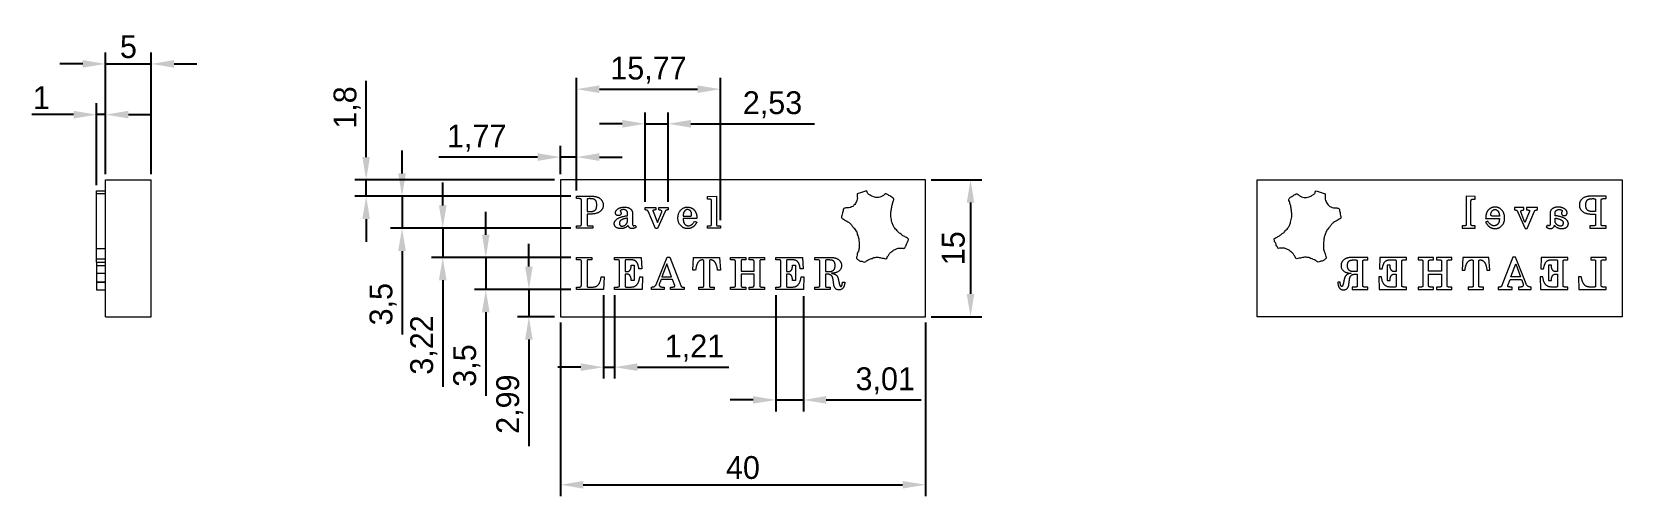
# Model space of a CAD drawing. Header units: millimetres. Extents: x 68 to 243, y 131 to 182.
import ezdxf

# ---------------------------------------------------------------- set-up
doc = ezdxf.new("R2010")
doc.units = ezdxf.units.MM
doc.header["$PDSIZE"] = -1
doc.layers.add('AM_5', color=3, linetype='Continuous', lineweight=25)
doc.dimstyles.new('ISO-25', dxfattribs={"dimtxt": 2.5, "dimasz": 2.5, "dimexe": 1.25, "dimexo": 0.625, "dimtad": 1, "dimtxsty": 'Standard', "dimcen": 2.5, "dimadec": 0, "dimazin": 0, "dimtfac": 1, "dimtmove": 0, "dimatfit": 3, "dimfxl": 1, "dimarcsym": 0})
doc.dimstyles.new('ISO-25$0', dxfattribs={"dimtxt": 2.5, "dimasz": 2.5, "dimexe": 1.25, "dimexo": 0.625, "dimtad": 1, "dimtxsty": 'Standard', "dimcen": 2.5, "dimadec": 0, "dimazin": 0, "dimtfac": 1, "dimtmove": 0, "dimatfit": 3, "dimfxl": 1, "dimarcsym": 0})

msp = doc.modelspace()

# ---------------------------------------------------------------- blocks, each defined once
blk = doc.blocks.new('*D6')
at = {"layer": 'AM_5', "color": 0, "lineweight": -2, "transparency": 16777216}
for p, q in [((109.01, 166.46), (109.01, 168.96)), ((127.5, 163.96), (107.76, 163.96)), ((109.01, 163.96), (109.01, 160.46)), ((127.5, 160.46), (107.76, 160.46)), ((109.01, 157.96), (109.01, 148.8))]:
    blk.add_line(p, q, dxfattribs=at)
at = {"layer": 'AM_5', "color": 0, "transparency": 16777216}
for points in [[(108.59, 166.46), (109.43, 166.46), (109.01, 163.96)], [(108.59, 157.96), (109.43, 157.96), (109.01, 160.46)]]:
    blk.add_solid(points, dxfattribs=at)
at = {"layer": 'Defpoints', "color": 0, "transparency": 16777216}
for p in [(128.13, 163.96), (109.01, 160.46), (128.13, 160.46)]:
    blk.add_point(p, dxfattribs=at)
at = {"layer": 'AM_5', "color": 0, "transparency": 16777216, "insert": (106.93, 152.13), "char_height": 2.5, "attachment_point": 5, "rotation": 90}
blk.add_mtext('3,5', dxfattribs=at)
blk = doc.blocks.new('*D7')
at = {"layer": 'AM_5', "color": 0, "lineweight": -2, "transparency": 16777216}
for p, q in [((105.08, 168.26), (105.08, 176.59)), ((125.73, 165.76), (103.83, 165.76)), ((105.08, 163.96), (105.08, 165.76)), ((127.5, 163.96), (103.83, 163.96)), ((105.08, 161.46), (105.08, 158.96))]:
    blk.add_line(p, q, dxfattribs=at)
at = {"layer": 'AM_5', "color": 0, "transparency": 16777216}
for points in [[(104.66, 168.26), (105.49, 168.26), (105.08, 165.76)], [(104.66, 161.46), (105.49, 161.46), (105.08, 163.96)]]:
    blk.add_solid(points, dxfattribs=at)
at = {"layer": 'Defpoints', "color": 0, "transparency": 16777216}
for p in [(105.08, 165.76), (126.36, 165.76), (128.13, 163.96)]:
    blk.add_point(p, dxfattribs=at)
at = {"layer": 'AM_5', "color": 0, "transparency": 16777216, "insert": (102.99, 173.68), "char_height": 2.5, "attachment_point": 5, "rotation": 90}
blk.add_mtext('1,8', dxfattribs=at)
blk = doc.blocks.new('*D8')
at = {"layer": 'AM_5', "color": 0, "lineweight": -2, "transparency": 16777216}
for p, q in [((113.47, 162.96), (113.47, 165.46)), ((127.5, 160.46), (112.22, 160.46)), ((113.47, 160.46), (113.47, 157.25)), ((127.5, 157.25), (112.22, 157.25)), ((113.47, 154.75), (113.47, 143.08))]:
    blk.add_line(p, q, dxfattribs=at)
at = {"layer": 'AM_5', "color": 0, "transparency": 16777216}
for points in [[(113.05, 162.96), (113.89, 162.96), (113.47, 160.46)], [(113.05, 154.75), (113.89, 154.75), (113.47, 157.25)]]:
    blk.add_solid(points, dxfattribs=at)
at = {"layer": 'Defpoints', "color": 0, "transparency": 16777216}
for p in [(128.13, 160.46), (113.47, 157.25), (128.13, 157.25)]:
    blk.add_point(p, dxfattribs=at)
at = {"layer": 'AM_5', "color": 0, "transparency": 16777216, "insert": (111.39, 147.66), "char_height": 2.5, "attachment_point": 5, "rotation": 90}
blk.add_mtext('3,22', dxfattribs=at)
blk = doc.blocks.new('*D9')
at = {"layer": 'AM_5', "color": 0, "lineweight": -2, "transparency": 16777216}
for p, q in [((118.19, 159.75), (118.19, 162.25)), ((127.5, 157.25), (116.94, 157.25)), ((118.19, 157.25), (118.19, 153.75)), ((127.5, 153.75), (116.94, 153.75)), ((118.19, 151.25), (118.19, 142.08))]:
    blk.add_line(p, q, dxfattribs=at)
at = {"layer": 'AM_5', "color": 0, "transparency": 16777216}
for points in [[(117.77, 159.75), (118.6, 159.75), (118.19, 157.25)], [(117.77, 151.25), (118.6, 151.25), (118.19, 153.75)]]:
    blk.add_solid(points, dxfattribs=at)
at = {"layer": 'Defpoints', "color": 0, "transparency": 16777216}
for p in [(128.13, 157.25), (118.19, 153.75), (128.13, 153.75)]:
    blk.add_point(p, dxfattribs=at)
at = {"layer": 'AM_5', "color": 0, "transparency": 16777216, "insert": (116.1, 145.41), "char_height": 2.5, "attachment_point": 5, "rotation": 90}
blk.add_mtext('3,5', dxfattribs=at)
blk = doc.blocks.new('*D10')
at = {"layer": 'AM_5', "color": 0, "lineweight": -2, "transparency": 16777216}
for p, q in [((122.91, 156.25), (122.91, 158.75)), ((127.5, 153.75), (121.66, 153.75)), ((122.91, 153.75), (122.91, 150.76)), ((125.73, 150.76), (121.66, 150.76)), ((122.91, 148.26), (122.91, 136.59))]:
    blk.add_line(p, q, dxfattribs=at)
at = {"layer": 'AM_5', "color": 0, "transparency": 16777216}
for points in [[(122.49, 156.25), (123.32, 156.25), (122.91, 153.75)], [(122.49, 148.26), (123.32, 148.26), (122.91, 150.76)]]:
    blk.add_solid(points, dxfattribs=at)
at = {"layer": 'Defpoints', "color": 0, "transparency": 16777216}
for p in [(128.13, 153.75), (122.91, 150.76), (126.36, 150.76)]:
    blk.add_point(p, dxfattribs=at)
at = {"layer": 'AM_5', "color": 0, "transparency": 16777216, "insert": (120.82, 141.18), "char_height": 2.5, "attachment_point": 5, "rotation": 90}
blk.add_mtext('2,99', dxfattribs=at)
blk = doc.blocks.new('*D11')
at = {"layer": 'AM_5', "color": 0, "lineweight": -2, "transparency": 16777216}
for p, q in [((126.36, 166.38), (126.36, 169.5)), ((128.13, 164.59), (128.13, 169.5)), ((123.86, 168.25), (113.03, 168.25)), ((128.13, 168.25), (126.36, 168.25)), ((130.63, 168.25), (133.13, 168.25))]:
    blk.add_line(p, q, dxfattribs=at)
at = {"layer": 'AM_5', "color": 0, "transparency": 16777216}
for points in [[(123.86, 168.67), (123.86, 167.83), (126.36, 168.25)], [(130.63, 168.67), (130.63, 167.83), (128.13, 168.25)]]:
    blk.add_solid(points, dxfattribs=at)
at = {"layer": 'Defpoints', "color": 0, "transparency": 16777216}
for p in [(126.36, 168.25), (126.36, 165.76), (128.13, 163.96)]:
    blk.add_point(p, dxfattribs=at)
at = {"layer": 'AM_5', "color": 0, "transparency": 16777216, "insert": (117.19, 170.33), "char_height": 2.5, "attachment_point": 5}
blk.add_mtext('1,77', dxfattribs=at)
blk = doc.blocks.new('*D12')
at = {"layer": 'AM_5', "color": 0, "lineweight": -2, "transparency": 16777216}
for p, q in [((128.13, 164.59), (128.13, 176.94)), ((143.9, 161.35), (143.9, 176.94)), ((130.63, 175.69), (141.4, 175.69))]:
    blk.add_line(p, q, dxfattribs=at)
at = {"layer": 'AM_5', "color": 0, "transparency": 16777216}
for points in [[(130.63, 176.11), (130.63, 175.27), (128.13, 175.69)], [(141.4, 176.11), (141.4, 175.27), (143.9, 175.69)]]:
    blk.add_solid(points, dxfattribs=at)
at = {"layer": 'Defpoints', "color": 0, "transparency": 16777216}
for p in [(143.9, 175.69), (128.13, 163.96), (143.9, 160.73)]:
    blk.add_point(p, dxfattribs=at)
at = {"layer": 'AM_5', "color": 0, "transparency": 16777216, "insert": (136.01, 177.77), "char_height": 2.5, "attachment_point": 5}
blk.add_mtext('15,77', dxfattribs=at)
blk = doc.blocks.new('*D13')
at = {"layer": 'AM_5', "color": 0, "lineweight": -2, "transparency": 16777216}
for p, q in [((131.09, 153.12), (131.09, 143.98)), ((132.3, 153.12), (132.3, 143.98)), ((128.59, 145.23), (126.09, 145.23)), ((131.09, 145.23), (132.3, 145.23)), ((134.8, 145.23), (144.8, 145.23))]:
    blk.add_line(p, q, dxfattribs=at)
at = {"layer": 'AM_5', "color": 0, "transparency": 16777216}
for points in [[(128.59, 145.65), (128.59, 144.82), (131.09, 145.23)], [(134.8, 145.65), (134.8, 144.82), (132.3, 145.23)]]:
    blk.add_solid(points, dxfattribs=at)
at = {"layer": 'Defpoints', "color": 0, "transparency": 16777216}
for p in [(131.09, 153.75), (132.3, 153.75), (132.3, 145.23)]:
    blk.add_point(p, dxfattribs=at)
at = {"layer": 'AM_5', "color": 0, "transparency": 16777216, "insert": (141.05, 147.32), "char_height": 2.5, "attachment_point": 5}
blk.add_mtext('1,21', dxfattribs=at)
blk = doc.blocks.new('*D14')
at = {"layer": 'AM_5', "color": 0, "lineweight": -2, "transparency": 16777216}
for p, q in [((149.98, 153.12), (149.98, 140.39)), ((152.99, 153.02), (152.99, 140.39)), ((147.48, 141.64), (144.98, 141.64)), ((149.98, 141.64), (152.99, 141.64)), ((155.49, 141.64), (165.9, 141.64))]:
    blk.add_line(p, q, dxfattribs=at)
at = {"layer": 'AM_5', "color": 0, "transparency": 16777216}
for points in [[(147.48, 142.06), (147.48, 141.23), (149.98, 141.64)], [(155.49, 142.06), (155.49, 141.23), (152.99, 141.64)]]:
    blk.add_solid(points, dxfattribs=at)
at = {"layer": 'Defpoints', "color": 0, "transparency": 16777216}
for p in [(149.98, 153.75), (152.99, 153.64), (152.99, 141.64)]:
    blk.add_point(p, dxfattribs=at)
at = {"layer": 'AM_5', "color": 0, "transparency": 16777216, "insert": (161.95, 143.73), "char_height": 2.5, "attachment_point": 5}
blk.add_mtext('3,01', dxfattribs=at)
blk = doc.blocks.new('*D15')
at = {"layer": 'AM_5', "color": 0, "lineweight": -2, "transparency": 16777216}
for p, q in [((135.64, 163.35), (135.64, 173.15)), ((138.16, 163.35), (138.16, 173.15)), ((133.14, 171.9), (130.64, 171.9)), ((135.64, 171.9), (138.16, 171.9)), ((140.66, 171.9), (154.19, 171.9))]:
    blk.add_line(p, q, dxfattribs=at)
at = {"layer": 'AM_5', "color": 0, "transparency": 16777216}
for points in [[(133.14, 172.32), (133.14, 171.48), (135.64, 171.9)], [(140.66, 172.32), (140.66, 171.48), (138.16, 171.9)]]:
    blk.add_solid(points, dxfattribs=at)
at = {"layer": 'Defpoints', "color": 0, "transparency": 16777216}
for p in [(138.16, 171.9), (135.64, 162.72), (138.16, 162.72)]:
    blk.add_point(p, dxfattribs=at)
at = {"layer": 'AM_5', "color": 0, "transparency": 16777216, "insert": (149.6, 173.98), "char_height": 2.5, "attachment_point": 5}
blk.add_mtext('2,53', dxfattribs=at)
blk = doc.blocks.new('*D16')
at = {"layer": 'AM_5', "color": 0, "lineweight": -2, "transparency": 16777216}
for p, q in [((126.36, 150.13), (126.36, 131.1)), ((166.36, 150.13), (166.36, 131.1)), ((128.86, 132.35), (163.86, 132.35))]:
    blk.add_line(p, q, dxfattribs=at)
at = {"layer": 'AM_5', "color": 0, "transparency": 16777216}
for points in [[(128.86, 132.76), (128.86, 131.93), (126.36, 132.35)], [(163.86, 132.76), (163.86, 131.93), (166.36, 132.35)]]:
    blk.add_solid(points, dxfattribs=at)
at = {"layer": 'Defpoints', "color": 0, "transparency": 16777216}
for p in [(126.36, 150.76), (166.36, 150.76), (166.36, 132.35)]:
    blk.add_point(p, dxfattribs=at)
at = {"layer": 'AM_5', "color": 0, "transparency": 16777216, "insert": (146.36, 134.22), "char_height": 2.5, "attachment_point": 5}
blk.add_mtext('40', dxfattribs=at)
blk = doc.blocks.new('*D17')
at = {"layer": 'AM_5', "color": 0, "lineweight": -2, "transparency": 16777216}
for p, q in [((166.98, 165.76), (172.55, 165.76)), ((171.3, 163.26), (171.3, 153.26)), ((166.98, 150.76), (172.55, 150.76))]:
    blk.add_line(p, q, dxfattribs=at)
at = {"layer": 'AM_5', "color": 0, "transparency": 16777216}
for points in [[(170.88, 163.26), (171.71, 163.26), (171.3, 165.76)], [(170.88, 153.26), (171.71, 153.26), (171.3, 150.76)]]:
    blk.add_solid(points, dxfattribs=at)
at = {"layer": 'Defpoints', "color": 0, "transparency": 16777216}
for p in [(166.36, 165.76), (166.36, 150.76), (171.3, 150.76)]:
    blk.add_point(p, dxfattribs=at)
at = {"layer": 'AM_5', "color": 0, "transparency": 16777216, "insert": (169.42, 158.26), "char_height": 2.5, "attachment_point": 5, "rotation": 90}
blk.add_mtext('15', dxfattribs=at)
blk = doc.blocks.new('*D18')
at = {"layer": 'AM_5', "color": 0, "lineweight": -2, "transparency": 16777216}
for p, q in [((76.53, 166.38), (76.53, 179.71)), ((81.53, 166.38), (81.53, 179.71)), ((74.03, 178.46), (71.53, 178.46)), ((76.53, 178.46), (81.53, 178.46)), ((84.03, 178.46), (86.53, 178.46))]:
    blk.add_line(p, q, dxfattribs=at)
at = {"layer": 'AM_5', "color": 0, "transparency": 16777216}
for points in [[(74.03, 178.88), (74.03, 178.05), (76.53, 178.46)], [(84.03, 178.88), (84.03, 178.05), (81.53, 178.46)]]:
    blk.add_solid(points, dxfattribs=at)
at = {"layer": 'Defpoints', "color": 0, "transparency": 16777216}
for p in [(81.53, 178.46), (76.53, 165.76), (81.53, 165.76)]:
    blk.add_point(p, dxfattribs=at)
at = {"layer": 'AM_5', "color": 0, "transparency": 16777216, "insert": (79.03, 180.34), "char_height": 2.5, "attachment_point": 5}
blk.add_mtext('5', dxfattribs=at)
blk = doc.blocks.new('*D19')
at = {"layer": 'AM_5', "color": 0, "lineweight": -2, "transparency": 16777216}
for p, q in [((73.03, 172.9), (68.45, 172.9)), ((75.53, 165.19), (75.53, 174.15)), ((76.53, 172.9), (75.53, 172.9)), ((76.53, 166.38), (76.53, 174.15)), ((79.03, 172.9), (81.53, 172.9))]:
    blk.add_line(p, q, dxfattribs=at)
at = {"layer": 'AM_5', "color": 0, "transparency": 16777216}
for points in [[(73.03, 173.32), (73.03, 172.48), (75.53, 172.9)], [(79.03, 173.32), (79.03, 172.48), (76.53, 172.9)]]:
    blk.add_solid(points, dxfattribs=at)
at = {"layer": 'Defpoints', "color": 0, "transparency": 16777216}
for p in [(75.53, 172.9), (76.53, 165.76), (75.53, 164.56)]:
    blk.add_point(p, dxfattribs=at)
at = {"layer": 'AM_5', "color": 0, "transparency": 16777216, "insert": (69.49, 174.77), "char_height": 2.5, "attachment_point": 5}
blk.add_mtext('1', dxfattribs=at)

# ---------------------------------------------------------------- dimensions: what is measured, and where the dimension line sits
at = {"layer": 'AM_5'}
dim = msp.add_linear_dim(base=(81.529, 178.462), p1=(76.529, 165.76), p2=(81.529, 165.76), angle=0, dimstyle='ISO-25$0', override={"dimtzin": 0}, dxfattribs=at)
dim.commit()
dim.dimension.update_dxf_attribs({"geometry": '*D18', "text_midpoint": (79.029, 178.462), "dimtype": 160})
for base, p2, picture, middle in [((143.9, 175.691), (143.9, 160.729), '*D12', (136.014, 177.774)), ((126.36, 168.25), (126.36, 165.76), '*D11', (117.193, 170.333))]:
    dim = msp.add_linear_dim(base=base, p1=(128.128, 163.963), p2=p2, dimstyle='ISO-25$0', override={"dimtzin": 0}, dxfattribs=at)
    dim.commit()
    dim.dimension.update_dxf_attribs({"geometry": picture, "text_midpoint": middle})
for base, p1, p2, angle, dimstyle, picture, middle in [((75.529, 172.899), (76.529, 165.76), (75.529, 164.564), 0, 'ISO-25$0', '*D19', (69.487, 174.774)), ((105.078, 165.76), (128.128, 163.963), (126.36, 165.76), 90, 'ISO-25', '*D7', (102.995, 173.676)), ((109.011, 160.463), (128.128, 163.963), (128.128, 160.463), 90, 'ISO-25$0', '*D6', (106.928, 152.13)), ((171.296, 150.76), (166.36, 165.76), (166.36, 150.76), 90, 'ISO-25$0', '*D17', (169.421, 158.26)), ((113.4686, 157.2477), (128.128, 160.4629), (128.128, 157.2477), 90, 'ISO-25$0', '*D8', (111.3853, 147.6644)), ((118.188, 153.748), (128.128, 157.248), (128.128, 153.748), 90, 'ISO-25$0', '*D9', (116.105, 145.414)), ((122.908, 150.76), (128.128, 153.748), (126.36, 150.76), 90, 'ISO-25$0', '*D10', (120.825, 141.176)), ((132.304, 145.234), (131.094, 153.748), (132.304, 153.748), 0, 'ISO-25$0', '*D13', (141.054, 147.317)), ((152.987, 141.645), (149.981, 153.748), (152.987, 153.645), 0, 'ISO-25$0', '*D14', (161.945, 143.728)), ((166.36, 132.346), (126.36, 150.76), (166.36, 150.76), 0, 'ISO-25$0', '*D16', (146.36, 134.221))]:
    dim = msp.add_linear_dim(base=base, p1=p1, p2=p2, angle=angle, dimstyle=dimstyle, override={"dimtzin": 0}, dxfattribs=at)
    dim.commit()
    dim.dimension.update_dxf_attribs({"geometry": picture, "text_midpoint": middle})
dim = msp.add_linear_dim(base=(138.163, 171.899), p1=(135.637, 162.722), p2=(138.163, 162.722), dimstyle='ISO-25$0', override={"dimtzin": 0}, dxfattribs=at)
dim.commit()
dim.dimension.update_dxf_attribs({"geometry": '*D15', "text_midpoint": (149.603, 171.899), "dimtype": 160})

# ---------------------------------------------------------------- linework, layer by layer
at = {"color": 7, "linetype": 'Continuous', "lineweight": 15}
for p, q in [((76.529, 150.76), (76.529, 165.76)), ((76.529, 165.76), (81.529, 165.76)), ((81.529, 150.76), (81.529, 165.76)), ((126.36, 165.76), (126.36, 150.76)), ((166.36, 165.76), (126.36, 165.76)), ((166.36, 150.76), (166.36, 165.76)), ((202.698, 165.76), (242.698, 165.76)), ((202.698, 150.76), (202.698, 165.76)), ((242.698, 165.76), (242.698, 150.76)), ((75.529, 164.564), (76.529, 164.564)), ((76.529, 164.221), (75.529, 164.221)), ((128.128, 163.963), (129.818, 163.963)), ((128.128, 163.697), (128.128, 163.963)), ((142.482, 163.916), (143.457, 163.963)), ((142.482, 163.653), (142.482, 163.916)), ((143.457, 163.963), (143.457, 160.828)), ((225.601, 163.963), (225.601, 160.828)), ((226.575, 163.916), (225.601, 163.963)), ((226.575, 163.653), (226.575, 163.916)), ((240.93, 163.963), (239.239, 163.963)), ((240.93, 163.697), (240.93, 163.963)), ((128.421, 163.697), (128.128, 163.697)), ((128.66, 160.834), (128.66, 163.546)), ((129.28, 163.531), (129.28, 162.279)), ((129.28, 162.279), (129.62, 162.279)), ((133.721, 161.831), (133.721, 162.12)), ((134.253, 162.155), (134.253, 160.988)), ((135.637, 162.722), (136.834, 162.722)), ((135.637, 162.457), (135.637, 162.722)), ((136.781, 160.419), (135.96, 162.322)), ((136.531, 162.303), (137.009, 161.083)), ((136.834, 162.722), (136.834, 162.458)), ((137.824, 162.291), (136.996, 160.419)), ((137.009, 161.083), (137.471, 162.24)), ((137.144, 162.461), (137.144, 162.722)), ((137.144, 162.722), (138.163, 162.722)), ((138.163, 162.722), (138.163, 162.464)), ((142.711, 163.653), (142.482, 163.653)), ((142.925, 160.875), (142.925, 163.459)), ((226.132, 160.875), (226.132, 163.459)), ((226.347, 163.653), (226.575, 163.653)), ((231.914, 162.722), (230.895, 162.722)), ((230.895, 162.722), (230.895, 162.464)), ((231.234, 162.291), (232.062, 160.419)), ((232.048, 161.083), (231.587, 162.24)), ((231.914, 162.461), (231.914, 162.722)), ((232.527, 162.303), (232.048, 161.083)), ((233.42, 162.722), (232.224, 162.722)), ((232.224, 162.722), (232.224, 162.458)), ((232.277, 160.419), (233.098, 162.322)), ((233.42, 162.457), (233.42, 162.722)), ((234.805, 162.155), (234.805, 160.988)), ((235.336, 161.831), (235.336, 162.12)), ((239.778, 162.279), (239.438, 162.279)), ((239.778, 163.531), (239.778, 162.279)), ((240.398, 160.834), (240.398, 163.546)), ((240.637, 163.697), (240.93, 163.697)), ((128.128, 160.463), (128.128, 160.729)), ((128.128, 160.729), (128.51, 160.729)), ((129.9, 160.463), (128.128, 160.463)), ((129.782, 162.014), (129.28, 162.014)), ((129.28, 162.014), (129.28, 160.887)), ((129.417, 160.729), (129.9, 160.729)), ((129.9, 160.729), (129.9, 160.463)), ((133.721, 161.323), (133.721, 161.57)), ((134.568, 160.773), (134.696, 160.612)), ((136.996, 160.419), (136.781, 160.419)), ((139.812, 161.792), (140.62, 161.792)), ((141.319, 161.526), (139.813, 161.526)), ((141.067, 161.216), (141.319, 161.125)), ((142.482, 160.463), (142.482, 160.729)), ((142.482, 160.729), (142.752, 160.729)), ((143.9, 160.463), (142.482, 160.463)), ((143.564, 160.729), (143.9, 160.729)), ((143.9, 160.729), (143.9, 160.463)), ((225.494, 160.729), (225.158, 160.729)), ((225.158, 160.729), (225.158, 160.463)), ((225.158, 160.463), (226.575, 160.463)), ((226.575, 160.729), (226.306, 160.729)), ((226.575, 160.463), (226.575, 160.729)), ((227.99, 161.216), (227.738, 161.125)), ((227.739, 161.526), (229.245, 161.526)), ((229.245, 161.792), (228.438, 161.792)), ((232.062, 160.419), (232.277, 160.419)), ((234.49, 160.773), (234.362, 160.612)), ((235.336, 161.323), (235.336, 161.57)), ((239.641, 160.729), (239.158, 160.729)), ((239.158, 160.729), (239.158, 160.463)), ((239.158, 160.463), (240.93, 160.463)), ((239.275, 162.014), (239.778, 162.014)), ((239.778, 162.014), (239.778, 160.887)), ((240.93, 160.729), (240.548, 160.729)), ((240.93, 160.463), (240.93, 160.729)), ((75.529, 158.246), (76.529, 158.246)), ((75.529, 157.117), (76.529, 157.117)), ((128.128, 157.248), (129.812, 157.248)), ((128.128, 156.982), (128.128, 157.248)), ((128.514, 156.982), (128.128, 156.982)), ((128.66, 154.197), (128.66, 156.854)), ((129.28, 156.831), (129.28, 154.146)), ((129.812, 156.982), (129.359, 156.982)), ((129.812, 157.248), (129.812, 156.982)), ((132.304, 157.248), (135.225, 157.248)), ((132.304, 156.982), (132.304, 157.248)), ((132.657, 156.982), (132.304, 156.982)), ((132.835, 154.153), (132.835, 156.849)), ((133.455, 156.851), (133.455, 155.697)), ((134.197, 156.982), (133.53, 156.982)), ((135.225, 157.248), (135.272, 156.007)), ((136.886, 154.358), (138.048, 157.292)), ((138.048, 157.292), (138.349, 157.292)), ((138.349, 157.292), (139.544, 154.169)), ((140.876, 155.874), (140.957, 157.248)), ((140.957, 157.248), (143.81, 157.248)), ((142.073, 154.111), (142.073, 156.85)), ((142.693, 156.83), (142.693, 154.129)), ((143.81, 157.248), (143.889, 155.874)), ((145.008, 157.248), (146.691, 157.248)), ((145.008, 156.982), (145.008, 157.248)), ((145.327, 156.982), (145.008, 156.982)), ((146.691, 156.982), (146.315, 156.982)), ((146.691, 157.248), (146.691, 156.982)), ((147.046, 156.982), (147.046, 157.248)), ((147.046, 157.248), (148.729, 157.248)), ((147.366, 156.982), (147.046, 156.982)), ((148.729, 156.982), (148.349, 156.982)), ((148.729, 157.248), (148.729, 156.982)), ((149.981, 157.248), (152.902, 157.248)), ((149.981, 156.982), (149.981, 157.248)), ((150.335, 156.982), (149.981, 156.982)), ((150.512, 154.153), (150.512, 156.849)), ((151.133, 156.851), (151.133, 155.697)), ((151.874, 156.982), (151.207, 156.982)), ((152.902, 157.248), (152.949, 156.007)), ((154.245, 157.248), (156.021, 157.248)), ((154.245, 156.982), (154.245, 157.248)), ((154.613, 156.982), (154.245, 156.982)), ((154.777, 154.133), (154.777, 156.851)), ((155.397, 156.861), (155.397, 155.697)), ((214.813, 157.248), (213.036, 157.248)), ((213.661, 156.861), (213.661, 155.697)), ((214.281, 154.133), (214.281, 156.851)), ((214.444, 156.982), (214.813, 156.982)), ((214.813, 156.982), (214.813, 157.248)), ((216.156, 157.248), (216.109, 156.007)), ((219.077, 157.248), (216.156, 157.248)), ((217.184, 156.982), (217.85, 156.982)), ((217.925, 156.851), (217.925, 155.697)), ((218.545, 154.153), (218.545, 156.849)), ((218.723, 156.982), (219.077, 156.982)), ((219.077, 156.982), (219.077, 157.248)), ((222.012, 157.248), (220.329, 157.248)), ((220.329, 157.248), (220.329, 156.982)), ((220.329, 156.982), (220.709, 156.982)), ((221.692, 156.982), (222.012, 156.982)), ((222.012, 156.982), (222.012, 157.248)), ((224.05, 157.248), (222.367, 157.248)), ((222.367, 157.248), (222.367, 156.982)), ((222.367, 156.982), (222.743, 156.982)), ((223.731, 156.982), (224.05, 156.982)), ((224.05, 156.982), (224.05, 157.248)), ((225.248, 157.248), (225.169, 155.874)), ((228.101, 157.248), (225.248, 157.248)), ((226.365, 156.83), (226.365, 154.129)), ((226.985, 154.111), (226.985, 156.85)), ((228.181, 155.874), (228.101, 157.248)), ((230.709, 157.292), (229.514, 154.169)), ((231.01, 157.292), (230.709, 157.292)), ((232.172, 154.358), (231.01, 157.292)), ((233.833, 157.248), (233.786, 156.007)), ((236.754, 157.248), (233.833, 157.248)), ((234.861, 156.982), (235.528, 156.982)), ((235.602, 156.851), (235.602, 155.697)), ((236.223, 154.153), (236.223, 156.849)), ((236.4, 156.982), (236.754, 156.982)), ((236.754, 156.982), (236.754, 157.248)), ((240.93, 157.248), (239.246, 157.248)), ((239.246, 157.248), (239.246, 156.982)), ((239.246, 156.982), (239.698, 156.982)), ((239.778, 156.831), (239.778, 154.146)), ((240.398, 154.197), (240.398, 156.854)), ((240.544, 156.982), (240.93, 156.982)), ((240.93, 156.982), (240.93, 157.248)), ((75.529, 156.748), (76.529, 156.748)), ((75.529, 156.364), (76.529, 156.364)), ((75.529, 155.514), (76.529, 155.514)), ((130.837, 155.121), (131.141, 155.121)), ((131.141, 155.121), (131.094, 153.748)), ((133.455, 155.697), (133.647, 155.697)), ((133.623, 155.431), (133.455, 155.431)), ((133.455, 155.431), (133.455, 154.122)), ((134.121, 156.406), (134.43, 156.406)), ((134.43, 156.406), (134.43, 154.722)), ((135.272, 156.007), (134.968, 156.007)), ((135.055, 155.121), (135.361, 155.121)), ((135.361, 155.121), (135.313, 153.748)), ((138.026, 156.557), (137.487, 155.121)), ((137.487, 155.121), (138.546, 155.121)), ((138.546, 155.121), (138.026, 156.557)), ((141.18, 155.874), (140.876, 155.874)), ((143.889, 155.874), (143.584, 155.874)), ((145.539, 154.28), (145.539, 156.736)), ((146.16, 156.738), (146.16, 155.741)), ((146.16, 155.741), (147.577, 155.741)), ((147.577, 155.431), (146.16, 155.431)), ((146.16, 155.431), (146.16, 154.264)), ((147.577, 155.741), (147.577, 156.738)), ((147.577, 154.283), (147.577, 155.431)), ((148.198, 156.708), (148.198, 154.261)), ((151.133, 155.697), (151.324, 155.697)), ((151.3, 155.431), (151.133, 155.431)), ((151.133, 155.431), (151.133, 154.122)), ((151.799, 156.406), (152.107, 156.406)), ((152.107, 156.406), (152.107, 154.722)), ((152.949, 156.007), (152.645, 156.007)), ((152.732, 155.121), (153.038, 155.121)), ((153.038, 155.121), (152.991, 153.748)), ((155.397, 155.697), (155.689, 155.697)), ((155.583, 155.431), (155.397, 155.431)), ((155.397, 155.431), (155.397, 154.133)), ((213.661, 155.697), (213.369, 155.697)), ((213.475, 155.431), (213.661, 155.431)), ((213.661, 155.431), (213.661, 154.133)), ((216.325, 155.121), (216.02, 155.121)), ((216.02, 155.121), (216.067, 153.748)), ((216.109, 156.007), (216.413, 156.007)), ((217.259, 156.406), (216.95, 156.406)), ((216.95, 156.406), (216.95, 154.722)), ((217.925, 155.697), (217.733, 155.697)), ((217.758, 155.431), (217.925, 155.431)), ((217.925, 155.431), (217.925, 154.122)), ((220.86, 156.708), (220.86, 154.261)), ((221.48, 155.741), (221.48, 156.738)), ((222.898, 155.741), (221.48, 155.741)), ((221.48, 154.283), (221.48, 155.431)), ((221.48, 155.431), (222.898, 155.431)), ((222.898, 156.738), (222.898, 155.741)), ((222.898, 155.431), (222.898, 154.264)), ((223.518, 154.28), (223.518, 156.736)), ((225.169, 155.874), (225.473, 155.874)), ((227.878, 155.874), (228.181, 155.874)), ((230.512, 155.121), (231.031, 156.557)), ((231.571, 155.121), (230.512, 155.121)), ((231.031, 156.557), (231.571, 155.121)), ((234.003, 155.121), (233.697, 155.121)), ((233.697, 155.121), (233.744, 153.748)), ((233.786, 156.007), (234.09, 156.007)), ((234.936, 156.406), (234.628, 156.406)), ((234.628, 156.406), (234.628, 154.722)), ((235.602, 155.697), (235.411, 155.697)), ((235.435, 155.431), (235.602, 155.431)), ((235.602, 155.431), (235.602, 154.122)), ((238.221, 155.121), (237.917, 155.121)), ((237.917, 155.121), (237.964, 153.748)), ((75.529, 154.57), (76.529, 154.57)), ((75.529, 154.545), (76.529, 154.545)), ((75.529, 153.703), (76.529, 153.703)), ((128.128, 153.748), (128.128, 154.014)), ((128.128, 154.014), (128.448, 154.014)), ((131.094, 153.748), (128.128, 153.748)), ((129.456, 154.014), (129.922, 154.014)), ((132.304, 153.748), (132.304, 154.014)), ((132.304, 154.014), (132.606, 154.014)), ((135.313, 153.748), (132.304, 153.748)), ((133.581, 154.014), (134.107, 154.014)), ((134.43, 154.722), (134.121, 154.722)), ((136.346, 153.748), (136.346, 154.014)), ((137.72, 153.748), (136.346, 153.748)), ((137.399, 154.855), (137.248, 154.477)), ((138.629, 154.855), (137.399, 154.855)), ((137.516, 154.014), (137.72, 154.014)), ((137.72, 154.014), (137.72, 153.748)), ((138.429, 153.748), (138.429, 154.014)), ((138.429, 154.014), (138.582, 154.014)), ((139.935, 153.748), (138.429, 153.748)), ((138.888, 154.176), (138.629, 154.855)), ((139.747, 154.014), (139.935, 154.014)), ((139.935, 154.014), (139.935, 153.748)), ((141.541, 153.748), (141.541, 154.014)), ((141.541, 154.014), (141.962, 154.014)), ((143.224, 153.748), (141.541, 153.748)), ((142.804, 154.014), (143.224, 154.014)), ((143.224, 154.014), (143.224, 153.748)), ((145.008, 153.748), (145.008, 154.014)), ((145.008, 154.014), (145.366, 154.014)), ((146.691, 153.748), (145.008, 153.748)), ((146.315, 154.014), (146.691, 154.014)), ((146.691, 154.014), (146.691, 153.748)), ((147.046, 153.748), (147.046, 154.014)), ((147.046, 154.014), (147.366, 154.014)), ((148.729, 153.748), (147.046, 153.748)), ((148.382, 154.014), (148.729, 154.014)), ((148.729, 154.014), (148.729, 153.748)), ((149.981, 153.748), (149.981, 154.014)), ((149.981, 154.014), (150.283, 154.014)), ((152.991, 153.748), (149.981, 153.748)), ((151.258, 154.014), (151.784, 154.014)), ((152.107, 154.722), (151.799, 154.722)), ((154.245, 153.748), (154.245, 154.014)), ((154.245, 154.014), (154.613, 154.014)), ((155.929, 153.748), (154.245, 153.748)), ((155.52, 154.014), (155.929, 154.014)), ((155.929, 154.014), (155.929, 153.748)), ((157.26, 154.545), (157.524, 154.545)), ((211.798, 154.545), (211.534, 154.545)), ((213.538, 154.014), (213.129, 154.014)), ((213.129, 154.014), (213.129, 153.748)), ((213.129, 153.748), (214.813, 153.748)), ((214.813, 154.014), (214.444, 154.014)), ((214.813, 153.748), (214.813, 154.014)), ((216.067, 153.748), (219.077, 153.748)), ((216.95, 154.722), (217.259, 154.722)), ((217.8, 154.014), (217.274, 154.014)), ((219.077, 154.014), (218.774, 154.014)), ((219.077, 153.748), (219.077, 154.014)), ((220.675, 154.014), (220.329, 154.014)), ((220.329, 154.014), (220.329, 153.748)), ((220.329, 153.748), (222.012, 153.748)), ((222.012, 154.014), (221.692, 154.014)), ((222.012, 153.748), (222.012, 154.014)), ((222.743, 154.014), (222.367, 154.014)), ((222.367, 154.014), (222.367, 153.748)), ((222.367, 153.748), (224.05, 153.748)), ((224.05, 154.014), (223.692, 154.014)), ((224.05, 153.748), (224.05, 154.014)), ((226.254, 154.014), (225.833, 154.014)), ((225.833, 154.014), (225.833, 153.748)), ((225.833, 153.748), (227.517, 153.748)), ((227.517, 154.014), (227.096, 154.014)), ((227.517, 153.748), (227.517, 154.014)), ((229.311, 154.014), (229.123, 154.014)), ((229.123, 154.014), (229.123, 153.748)), ((229.123, 153.748), (230.629, 153.748)), ((230.17, 154.176), (230.429, 154.855)), ((230.429, 154.855), (231.659, 154.855)), ((230.629, 154.014), (230.476, 154.014)), ((230.629, 153.748), (230.629, 154.014)), ((231.542, 154.014), (231.338, 154.014)), ((231.338, 154.014), (231.338, 153.748)), ((231.338, 153.748), (232.711, 153.748)), ((231.659, 154.855), (231.81, 154.477)), ((232.711, 153.748), (232.711, 154.014)), ((233.744, 153.748), (236.754, 153.748)), ((234.628, 154.722), (234.936, 154.722)), ((235.477, 154.014), (234.951, 154.014)), ((236.754, 154.014), (236.452, 154.014)), ((236.754, 153.748), (236.754, 154.014)), ((237.964, 153.748), (240.93, 153.748)), ((239.602, 154.014), (239.136, 154.014)), ((240.93, 154.014), (240.609, 154.014)), ((240.93, 153.748), (240.93, 154.014)), ((76.529, 150.76), (81.529, 150.76)), ((126.36, 150.76), (166.36, 150.76)), ((242.698, 150.76), (202.698, 150.76))]:
    msp.add_line(p, q, dxfattribs=at)
at = {"color": 7, "linetype": 'Continuous', "lineweight": 15, "flags": 128}
for points in [[(159.9, 164.564), (159.336, 164.369), (158.893, 164.216)], [(209.158, 164.564), (209.721, 164.369), (210.164, 164.216)]]:
    msp.add_lwpolyline(points, dxfattribs=at)
at = {"color": 7, "linetype": 'Continuous', "lineweight": 15}
for points, knots in [([(75.529, 164.249), (75.529, 164.279), (75.529, 164.344), (75.529, 164.46), (75.529, 164.53), (75.529, 164.564)], [0, 0, 0, 0, 0.2908602, 0.6557208, 1, 1, 1, 1]), ([(75.529, 158.246), (75.529, 158.246), (75.529, 158.245), (75.529, 158.248), (75.529, 158.255), (75.529, 158.269), (75.529, 158.311), (75.529, 158.386), (75.529, 158.466), (75.529, 158.575), (75.529, 158.704), (75.529, 158.863), (75.529, 159.035), (75.529, 159.19), (75.529, 159.264), (75.529, 159.3), (75.529, 159.33), (75.529, 159.375), (75.529, 159.419), (75.529, 159.49), (75.529, 159.572), (75.529, 159.609), (75.529, 159.671), (75.529, 159.773), (75.529, 159.88), (75.529, 159.928), (75.529, 160.037), (75.529, 160.196), (75.529, 160.398), (75.529, 160.71), (75.529, 161.074), (75.529, 161.452), (75.529, 161.837), (75.529, 162.226), (75.529, 162.543), (75.529, 162.801), (75.529, 162.99), (75.529, 163.159), (75.529, 163.317), (75.529, 163.428), (75.529, 163.515), (75.529, 163.585), (75.529, 163.658), (75.529, 163.743), (75.529, 163.882), (75.529, 163.985), (75.529, 164.098), (75.529, 164.204), (75.529, 164.216), (75.529, 164.22)], [0, 0, 0, 0, 0.0006929, 0.0037131, 0.0064851, 0.0092304, 0.0122192, 0.0259915, 0.0390737, 0.0558477, 0.0734448, 0.0907128, 0.129475, 0.149304, 0.1543922, 0.1591468, 0.1637337, 0.1686128, 0.1897071, 0.2098777, 0.2259742, 0.2421118, 0.2612037, 0.2805346, 0.299662, 0.3188912, 0.3379005, 0.3571879, 0.402323, 0.4541808, 0.5060683, 0.5579674, 0.609702, 0.6617035, 0.7135184, 0.7395508, 0.7653485, 0.7913992, 0.8106095, 0.8298632, 0.840214, 0.8501923, 0.8591771, 0.8694665, 0.9018957, 0.9347151, 0.9604035, 0.9862462, 1, 1, 1, 1]), ([(129.818, 163.963), (129.867, 163.962), (129.962, 163.961), (130.1, 163.947), (130.229, 163.926), (130.348, 163.896), (130.459, 163.857), (130.561, 163.81), (130.655, 163.754), (130.737, 163.688), (130.811, 163.618), (130.876, 163.542), (130.93, 163.461), (130.975, 163.376), (131.009, 163.286), (131.035, 163.191), (131.049, 163.092), (131.051, 163.025), (131.052, 162.99)], [0, 0, 0, 0, 0.0825797, 0.1607854, 0.2341692, 0.304004, 0.3699524, 0.4329611, 0.4942171, 0.5538514, 0.6119543, 0.6677556, 0.7224417, 0.7763386, 0.8308285, 0.885488, 0.9416447, 1, 1, 1, 1]), ([(158.893, 164.216), (158.889, 164.178), (158.898, 164.066), (158.886, 163.876), (158.919, 163.622), (158.793, 163.395), (158.699, 163.154), (158.545, 162.99), (158.376, 162.819), (158.124, 162.73), (157.818, 162.652), (157.537, 162.699), (157.347, 162.556), (157.331, 162.351), (157.264, 162.112), (157.236, 161.864), (157.135, 161.652), (157.239, 161.49), (157.41, 161.438), (157.56, 161.311), (157.783, 161.223), (157.998, 161.056), (158.227, 160.893), (158.347, 160.64), (158.554, 160.476), (158.689, 160.235), (158.86, 160.026), (158.873, 159.758), (159.013, 159.544), (159.046, 159.306), (159.067, 159.064), (159.101, 158.793), (159.108, 158.448), (159.076, 158.052), (158.882, 157.696), (158.857, 157.412), (158.735, 157.174), (158.893, 157.107), (158.939, 156.995), (159.068, 156.992), (159.142, 156.857), (159.31, 156.855), (159.481, 156.821), (159.655, 156.709), (159.829, 156.828), (159.98, 156.963), (160.185, 157.007), (160.341, 157.146), (160.538, 157.131), (160.687, 157.256), (160.886, 157.264), (161.073, 157.285), (161.285, 157.271), (161.5, 157.203), (161.753, 157.172), (161.954, 157.099), (162.153, 157.146), (162.154, 157.338), (162.326, 157.439), (162.374, 157.621), (162.469, 157.759), (162.633, 157.844), (162.757, 157.976), (162.941, 158.123), (163.163, 158.158), (163.405, 158.303), (163.671, 158.243), (163.887, 158.277), (164.09, 158.217), (164.121, 158.392), (164.253, 158.505), (164.26, 158.701), (164.374, 158.863), (164.44, 159.026), (164.486, 159.174), (164.497, 159.317), (164.351, 159.4), (164.212, 159.455), (164.063, 159.581), (163.896, 159.617), (163.743, 159.74), (163.627, 159.882), (163.456, 159.938), (163.337, 160.101), (163.173, 160.262), (162.977, 160.487), (162.801, 160.775), (162.688, 161.096), (162.621, 161.417), (162.552, 161.705), (162.567, 162.047), (162.586, 162.359), (162.651, 162.657), (162.66, 162.887), (162.744, 163.089), (162.775, 163.296), (162.854, 163.453), (162.931, 163.612), (162.812, 163.726), (162.679, 163.87), (162.468, 163.978), (162.269, 164.108), (162.123, 164.22), (161.903, 164.226), (161.758, 164.014), (161.492, 163.894), (161.127, 163.776), (160.71, 163.883), (160.329, 164.038), (160.017, 164.241), (159.972, 164.488), (159.9, 164.564)], [0, 0, 0, 0, 0.00444796, 0.01279518, 0.0222704, 0.033165, 0.04194315, 0.05219743, 0.05890501, 0.06951063, 0.0823646, 0.09574186, 0.10000342, 0.10832271, 0.11785184, 0.12907765, 0.1375617, 0.14264124, 0.14904223, 0.15771985, 0.16516085, 0.17642113, 0.18938215, 0.19686027, 0.20816471, 0.2191952, 0.22877486, 0.23859271, 0.24899735, 0.25758402, 0.26604595, 0.27732851, 0.28911975, 0.30610864, 0.32287252, 0.33384755, 0.34155433, 0.34696291, 0.35012456, 0.35465883, 0.35962429, 0.36595636, 0.37228844, 0.38054302, 0.38681886, 0.39445376, 0.40425694, 0.41017756, 0.41760854, 0.4253916, 0.43134539, 0.44006407, 0.4473829, 0.45575592, 0.46604907, 0.47684644, 0.48039659, 0.48743561, 0.49459118, 0.50174674, 0.50837066, 0.5134304, 0.52271712, 0.52934463, 0.54018314, 0.54808633, 0.56108004, 0.5690387, 0.57521071, 0.58022124, 0.58581005, 0.59500517, 0.60074763, 0.60867422, 0.61500004, 0.6194685, 0.62323214, 0.63275633, 0.63738058, 0.64544255, 0.65181342, 0.65987371, 0.66630205, 0.67167557, 0.68266939, 0.69312141, 0.706127, 0.72156084, 0.7322228, 0.74425464, 0.75560551, 0.77163901, 0.78044538, 0.79102555, 0.79793433, 0.80562809, 0.81474424, 0.81938989, 0.82346016, 0.83171541, 0.84300798, 0.85014626, 0.85965194, 0.86354223, 0.8741983, 0.88585379, 0.8973234, 0.9179371, 0.93322242, 0.94598195, 0.9588324, 0.9588324, 0.9588324, 0.9588324]), ([(210.164, 164.216), (210.169, 164.178), (210.159, 164.066), (210.172, 163.876), (210.139, 163.622), (210.265, 163.395), (210.359, 163.154), (210.513, 162.99), (210.682, 162.819), (210.934, 162.73), (211.24, 162.652), (211.521, 162.699), (211.711, 162.556), (211.727, 162.351), (211.794, 162.112), (211.822, 161.864), (211.922, 161.652), (211.819, 161.49), (211.647, 161.438), (211.497, 161.311), (211.275, 161.223), (211.06, 161.056), (210.83, 160.893), (210.711, 160.64), (210.504, 160.476), (210.369, 160.235), (210.198, 160.026), (210.185, 159.758), (210.045, 159.544), (210.011, 159.306), (209.991, 159.064), (209.957, 158.793), (209.95, 158.448), (209.982, 158.052), (210.176, 157.696), (210.201, 157.412), (210.323, 157.174), (210.165, 157.107), (210.119, 156.995), (209.99, 156.992), (209.916, 156.857), (209.747, 156.855), (209.577, 156.821), (209.403, 156.709), (209.228, 156.828), (209.078, 156.963), (208.873, 157.007), (208.717, 157.146), (208.52, 157.131), (208.371, 157.256), (208.172, 157.264), (207.985, 157.285), (207.773, 157.271), (207.558, 157.203), (207.305, 157.172), (207.104, 157.099), (206.905, 157.146), (206.903, 157.338), (206.731, 157.439), (206.684, 157.621), (206.589, 157.759), (206.425, 157.844), (206.301, 157.976), (206.117, 158.123), (205.895, 158.158), (205.653, 158.303), (205.387, 158.243), (205.171, 158.277), (204.967, 158.217), (204.936, 158.392), (204.805, 158.505), (204.798, 158.701), (204.684, 158.863), (204.618, 159.026), (204.572, 159.174), (204.561, 159.317), (204.707, 159.4), (204.846, 159.455), (204.995, 159.581), (205.161, 159.617), (205.315, 159.74), (205.431, 159.882), (205.602, 159.938), (205.721, 160.101), (205.885, 160.262), (206.081, 160.487), (206.256, 160.775), (206.37, 161.096), (206.437, 161.417), (206.505, 161.705), (206.491, 162.047), (206.472, 162.359), (206.406, 162.657), (206.397, 162.887), (206.314, 163.089), (206.283, 163.296), (206.204, 163.453), (206.127, 163.612), (206.245, 163.726), (206.378, 163.87), (206.59, 163.978), (206.789, 164.108), (206.935, 164.22), (207.155, 164.226), (207.3, 164.014), (207.565, 163.894), (207.931, 163.776), (208.347, 163.883), (208.729, 164.038), (209.04, 164.241), (209.086, 164.488), (209.158, 164.564)], [0, 0, 0, 0, 0.00444796, 0.01279518, 0.0222704, 0.033165, 0.04194315, 0.05219743, 0.05890501, 0.06951063, 0.0823646, 0.09574186, 0.10000342, 0.10832271, 0.11785184, 0.12907765, 0.1375617, 0.14264124, 0.14904223, 0.15771985, 0.16516085, 0.17642113, 0.18938215, 0.19686027, 0.20816471, 0.2191952, 0.22877486, 0.23859271, 0.24899735, 0.25758402, 0.26604595, 0.27732851, 0.28911975, 0.30610864, 0.32287252, 0.33384755, 0.34155433, 0.34696291, 0.35012456, 0.35465883, 0.35962429, 0.36595636, 0.37228844, 0.38054302, 0.38681886, 0.39445376, 0.40425694, 0.41017756, 0.41760854, 0.4253916, 0.43134539, 0.44006407, 0.4473829, 0.45575592, 0.46604907, 0.47684644, 0.48039659, 0.48743561, 0.49459118, 0.50174674, 0.50837066, 0.5134304, 0.52271712, 0.52934463, 0.54018314, 0.54808633, 0.56108004, 0.5690387, 0.57521071, 0.58022124, 0.58581005, 0.59500517, 0.60074763, 0.60867422, 0.61500004, 0.6194685, 0.62323214, 0.63275633, 0.63738058, 0.64544255, 0.65181342, 0.65987371, 0.66630205, 0.67167557, 0.68266939, 0.69312141, 0.706127, 0.72156084, 0.7322228, 0.74425464, 0.75560551, 0.77163901, 0.78044538, 0.79102555, 0.79793433, 0.80562809, 0.81474424, 0.81938989, 0.82346016, 0.83171541, 0.84300798, 0.85014626, 0.85965194, 0.86354223, 0.8741983, 0.88585379, 0.8973234, 0.9179371, 0.93322242, 0.94598195, 0.9588324, 0.9588324, 0.9588324, 0.9588324]), ([(239.239, 163.963), (239.191, 163.962), (239.096, 163.961), (238.958, 163.947), (238.829, 163.926), (238.709, 163.896), (238.599, 163.857), (238.497, 163.81), (238.403, 163.754), (238.32, 163.688), (238.246, 163.618), (238.182, 163.542), (238.128, 163.461), (238.083, 163.376), (238.049, 163.286), (238.023, 163.191), (238.009, 163.092), (238.007, 163.025), (238.006, 162.99)], [0, 0, 0, 0, 0.0825797, 0.1607854, 0.2341692, 0.304004, 0.3699524, 0.4329611, 0.4942171, 0.5538514, 0.6119543, 0.6677556, 0.7224417, 0.7763386, 0.8308285, 0.885488, 0.9416447, 1, 1, 1, 1]), ([(128.66, 163.546), (128.659, 163.559), (128.658, 163.582), (128.65, 163.615), (128.635, 163.642), (128.614, 163.664), (128.583, 163.679), (128.54, 163.69), (128.485, 163.696), (128.443, 163.697), (128.421, 163.697)], [0, 0, 0, 0, 0.11433421, 0.21471451, 0.30638929, 0.39150719, 0.49162063, 0.62273876, 0.79297457, 1, 1, 1, 1]), ([(129.554, 163.697), (129.525, 163.697), (129.472, 163.696), (129.404, 163.691), (129.354, 163.683), (129.32, 163.671), (129.3, 163.647), (129.287, 163.616), (129.282, 163.577), (129.28, 163.547), (129.28, 163.531)], [0, 0, 0, 0, 0.2285707, 0.4072789, 0.5353811, 0.6199659, 0.6875043, 0.7697212, 0.8738458, 1, 1, 1, 1]), ([(130.343, 163.001), (130.342, 163.044), (130.341, 163.125), (130.327, 163.238), (130.305, 163.335), (130.271, 163.416), (130.228, 163.485), (130.176, 163.543), (130.116, 163.592), (130.058, 163.625), (130.006, 163.646), (129.96, 163.659), (129.908, 163.671), (129.849, 163.681), (129.784, 163.688), (129.713, 163.694), (129.636, 163.696), (129.582, 163.697), (129.554, 163.697)], [0, 0, 0, 0, 0.1045603, 0.1957657, 0.2757223, 0.3448364, 0.4080918, 0.4702242, 0.532183, 0.5957363, 0.6300804, 0.6686142, 0.7121289, 0.7597117, 0.8125931, 0.8697611, 0.9323815, 1, 1, 1, 1]), ([(129.62, 162.279), (129.651, 162.28), (129.711, 162.281), (129.798, 162.289), (129.879, 162.3), (129.952, 162.32), (130.018, 162.342), (130.078, 162.371), (130.131, 162.403), (130.177, 162.443), (130.217, 162.489), (130.251, 162.541), (130.279, 162.601), (130.304, 162.667), (130.321, 162.741), (130.334, 162.821), (130.341, 162.909), (130.343, 162.969), (130.343, 163.001)], [0, 0, 0, 0, 0.0785763, 0.1521609, 0.2198816, 0.2835206, 0.3420305, 0.3969351, 0.4492316, 0.4991472, 0.5494444, 0.6015659, 0.6564705, 0.7153725, 0.7788704, 0.8472576, 0.9208421, 1, 1, 1, 1]), ([(130.75, 162.324), (130.718, 162.299), (130.653, 162.249), (130.547, 162.186), (130.435, 162.133), (130.317, 162.089), (130.193, 162.055), (130.061, 162.031), (129.924, 162.016), (129.83, 162.014), (129.782, 162.014)], [0, 0, 0, 0, 0.1179284, 0.2362267, 0.3553982, 0.476461, 0.6003868, 0.7287384, 0.8616956, 1, 1, 1, 1]), ([(131.052, 162.99), (131.051, 162.956), (131.049, 162.889), (131.035, 162.791), (131.012, 162.699), (130.978, 162.612), (130.936, 162.531), (130.883, 162.456), (130.822, 162.385), (130.774, 162.344), (130.75, 162.324)], [0, 0, 0, 0, 0.1352724, 0.2652914, 0.3897385, 0.5119861, 0.6316424, 0.7516883, 0.874592, 1, 1, 1, 1]), ([(132.392, 162.146), (132.393, 162.166), (132.394, 162.205), (132.409, 162.263), (132.429, 162.32), (132.46, 162.375), (132.498, 162.429), (132.546, 162.48), (132.602, 162.53), (132.665, 162.578), (132.736, 162.622), (132.812, 162.661), (132.893, 162.694), (132.979, 162.72), (133.07, 162.741), (133.166, 162.756), (133.267, 162.765), (133.336, 162.766), (133.371, 162.767)], [0, 0, 0, 0, 0.0468709, 0.0931642, 0.1401265, 0.1892904, 0.2407372, 0.2953772, 0.3538939, 0.4167457, 0.4822145, 0.5493242, 0.6180809, 0.6885929, 0.7616598, 0.8376363, 0.9167873, 1, 1, 1, 1]), ([(132.693, 161.836), (132.673, 161.837), (132.632, 161.839), (132.575, 161.857), (132.522, 161.884), (132.476, 161.922), (132.439, 161.969), (132.412, 162.023), (132.395, 162.082), (132.393, 162.124), (132.392, 162.146)], [0, 0, 0, 0, 0.1281956, 0.2507692, 0.3707721, 0.4940239, 0.6185961, 0.7411446, 0.866088, 1, 1, 1, 1]), ([(133.012, 162.1), (133.011, 162.083), (133.009, 162.05), (132.993, 162.001), (132.966, 161.956), (132.929, 161.915), (132.884, 161.879), (132.827, 161.854), (132.763, 161.838), (132.717, 161.837), (132.693, 161.836)], [0, 0, 0, 0, 0.1085396, 0.2170483, 0.3285666, 0.4485129, 0.5734819, 0.703556, 0.8438269, 1, 1, 1, 1]), ([(132.979, 162.428), (132.971, 162.423), (132.956, 162.413), (132.937, 162.396), (132.926, 162.375), (132.925, 162.36), (132.924, 162.353)], [0, 0, 0, 0, 0.30128564, 0.55228729, 0.78408021, 1, 1, 1, 1]), ([(132.924, 162.353), (132.926, 162.341), (132.93, 162.313), (132.944, 162.288), (132.952, 162.274)], [0, 0, 0, 0, 0.4237232, 1, 1, 1, 1]), ([(132.952, 162.274), (132.961, 162.257), (132.978, 162.226), (132.997, 162.179), (133.01, 162.138), (133.012, 162.112), (133.012, 162.1)], [0, 0, 0, 0, 0.3114255, 0.5769127, 0.8055088, 1, 1, 1, 1]), ([(133.277, 162.501), (133.25, 162.5), (133.197, 162.498), (133.12, 162.485), (133.047, 162.462), (133.002, 162.439), (132.979, 162.428)], [0, 0, 0, 0, 0.2599401, 0.5096308, 0.7558204, 1, 1, 1, 1]), ([(133.721, 162.12), (133.72, 162.145), (133.717, 162.195), (133.692, 162.267), (133.653, 162.332), (133.598, 162.39), (133.532, 162.44), (133.454, 162.475), (133.369, 162.498), (133.308, 162.5), (133.277, 162.501)], [0, 0, 0, 0, 0.1164513, 0.2287233, 0.3441171, 0.4674664, 0.5943868, 0.7223048, 0.8561071, 1, 1, 1, 1]), ([(133.371, 162.767), (133.406, 162.766), (133.473, 162.765), (133.57, 162.757), (133.661, 162.744), (133.745, 162.725), (133.823, 162.701), (133.894, 162.67), (133.959, 162.635), (133.997, 162.606), (134.016, 162.592)], [0, 0, 0, 0, 0.15257364, 0.29544707, 0.43004108, 0.55731537, 0.67565751, 0.78860888, 0.8964564, 1, 1, 1, 1]), ([(134.016, 162.592), (134.035, 162.576), (134.071, 162.545), (134.12, 162.495), (134.16, 162.441), (134.195, 162.388), (134.22, 162.331), (134.24, 162.274), (134.251, 162.215), (134.252, 162.175), (134.253, 162.155)], [0, 0, 0, 0, 0.1437687, 0.2797092, 0.4082099, 0.5308846, 0.6505776, 0.766615, 0.8828701, 1, 1, 1, 1]), ([(135.96, 162.322), (135.953, 162.334), (135.941, 162.356), (135.918, 162.385), (135.893, 162.409), (135.864, 162.427), (135.826, 162.441), (135.776, 162.45), (135.712, 162.456), (135.664, 162.457), (135.637, 162.457)], [0, 0, 0, 0, 0.1064682, 0.2054484, 0.2945897, 0.3804341, 0.479553, 0.6154746, 0.7886174, 1, 1, 1, 1]), ([(136.834, 162.458), (136.812, 162.457), (136.773, 162.457), (136.716, 162.455), (136.668, 162.453), (136.627, 162.451), (136.593, 162.448), (136.567, 162.445), (136.548, 162.442), (136.528, 162.437), (136.508, 162.418), (136.505, 162.396), (136.504, 162.385)], [0, 0, 0, 0, 0.17462767, 0.32838647, 0.4613459, 0.57545935, 0.66686364, 0.73937383, 0.79334936, 0.82516025, 0.90839892, 1, 1, 1, 1]), ([(136.504, 162.385), (136.505, 162.37), (136.508, 162.341), (136.523, 162.316), (136.531, 162.303)], [0, 0, 0, 0, 0.4840128, 1, 1, 1, 1]), ([(137.48, 162.289), (137.479, 162.3), (137.477, 162.321), (137.46, 162.351), (137.432, 162.377), (137.394, 162.4), (137.346, 162.419), (137.288, 162.437), (137.22, 162.451), (137.17, 162.458), (137.144, 162.461)], [0, 0, 0, 0, 0.07799671, 0.15739955, 0.24790858, 0.35445233, 0.48217813, 0.63060465, 0.80330748, 1, 1, 1, 1]), ([(137.471, 162.24), (137.474, 162.248), (137.479, 162.264), (137.48, 162.281), (137.48, 162.289)], [0, 0, 0, 0, 0.5289502, 1, 1, 1, 1]), ([(138.163, 162.464), (138.135, 162.461), (138.085, 162.456), (138.017, 162.443), (137.963, 162.428), (137.922, 162.409), (137.892, 162.384), (137.865, 162.358), (137.843, 162.326), (137.83, 162.303), (137.824, 162.291)], [0, 0, 0, 0, 0.20580673, 0.37726813, 0.51529916, 0.62053771, 0.7122819, 0.80338069, 0.89922956, 1, 1, 1, 1]), ([(139.237, 161.564), (139.238, 161.608), (139.24, 161.693), (139.254, 161.818), (139.277, 161.936), (139.31, 162.049), (139.352, 162.155), (139.404, 162.255), (139.465, 162.348), (139.535, 162.434), (139.611, 162.512), (139.693, 162.58), (139.779, 162.638), (139.87, 162.685), (139.965, 162.721), (140.065, 162.748), (140.169, 162.763), (140.239, 162.766), (140.276, 162.767)], [0, 0, 0, 0, 0.0736762, 0.1438404, 0.2117581, 0.2770942, 0.3412584, 0.4039815, 0.4664318, 0.529035, 0.5907397, 0.6504928, 0.70862, 0.7661173, 0.8228372, 0.8804768, 0.9391497, 1, 1, 1, 1]), ([(140.28, 162.501), (140.266, 162.5), (140.237, 162.499), (140.195, 162.491), (140.153, 162.477), (140.113, 162.456), (140.073, 162.431), (140.036, 162.4), (139.998, 162.363), (139.961, 162.321), (139.928, 162.274), (139.897, 162.221), (139.873, 162.162), (139.852, 162.098), (139.835, 162.029), (139.823, 161.955), (139.815, 161.875), (139.813, 161.82), (139.812, 161.792)], [0, 0, 0, 0, 0.0458549, 0.0917396, 0.1377191, 0.1855794, 0.235337, 0.2877862, 0.3431162, 0.4027577, 0.4652189, 0.5296673, 0.5971182, 0.6685388, 0.7437233, 0.8238055, 0.9091435, 1, 1, 1, 1]), ([(140.276, 162.767), (140.304, 162.766), (140.36, 162.765), (140.442, 162.757), (140.522, 162.743), (140.598, 162.725), (140.671, 162.699), (140.741, 162.67), (140.807, 162.633), (140.87, 162.592), (140.929, 162.547), (140.985, 162.497), (141.036, 162.443), (141.084, 162.386), (141.127, 162.324), (141.165, 162.258), (141.199, 162.189), (141.219, 162.141), (141.229, 162.117)], [0, 0, 0, 0, 0.0690479, 0.1361538, 0.2010925, 0.264642, 0.3269207, 0.3879948, 0.4492516, 0.510101, 0.5709246, 0.6313119, 0.6912308, 0.7514327, 0.8122899, 0.8733949, 0.9361243, 1, 1, 1, 1]), ([(140.743, 161.979), (140.742, 162.014), (140.738, 162.082), (140.712, 162.181), (140.667, 162.27), (140.606, 162.35), (140.535, 162.416), (140.456, 162.465), (140.37, 162.495), (140.31, 162.499), (140.28, 162.501)], [0, 0, 0, 0, 0.135864, 0.2656754, 0.3931631, 0.5236876, 0.6512257, 0.7691517, 0.8836795, 1, 1, 1, 1]), ([(141.229, 162.117), (141.236, 162.097), (141.25, 162.057), (141.267, 161.994), (141.281, 161.926), (141.295, 161.855), (141.304, 161.779), (141.312, 161.699), (141.316, 161.614), (141.318, 161.556), (141.319, 161.526)], [0, 0, 0, 0, 0.1036075, 0.2124763, 0.3269697, 0.4477971, 0.5757187, 0.7101388, 0.8511117, 1, 1, 1, 1]), ([(142.88, 163.59), (142.868, 163.6), (142.845, 163.619), (142.804, 163.639), (142.758, 163.65), (142.727, 163.652), (142.711, 163.653)], [0, 0, 0, 0, 0.2465676, 0.4895501, 0.7367432, 1, 1, 1, 1]), ([(142.925, 163.459), (142.925, 163.473), (142.924, 163.5), (142.916, 163.537), (142.902, 163.568), (142.887, 163.583), (142.88, 163.59)], [0, 0, 0, 0, 0.3006804, 0.5589549, 0.79055, 1, 1, 1, 1]), ([(226.132, 163.459), (226.133, 163.473), (226.134, 163.5), (226.142, 163.537), (226.156, 163.568), (226.171, 163.583), (226.177, 163.59)], [0, 0, 0, 0, 0.3006804, 0.5589549, 0.79055, 1, 1, 1, 1]), ([(226.177, 163.59), (226.189, 163.6), (226.213, 163.619), (226.254, 163.639), (226.299, 163.65), (226.331, 163.652), (226.347, 163.653)], [0, 0, 0, 0, 0.2465676, 0.4895501, 0.7367432, 1, 1, 1, 1]), ([(227.829, 162.117), (227.822, 162.097), (227.808, 162.057), (227.791, 161.994), (227.777, 161.926), (227.763, 161.855), (227.754, 161.779), (227.746, 161.699), (227.741, 161.614), (227.74, 161.556), (227.739, 161.526)], [0, 0, 0, 0, 0.1036075, 0.2124763, 0.3269697, 0.4477971, 0.5757187, 0.7101388, 0.8511117, 1, 1, 1, 1]), ([(228.782, 162.767), (228.754, 162.766), (228.698, 162.765), (228.616, 162.757), (228.536, 162.743), (228.46, 162.725), (228.387, 162.699), (228.317, 162.67), (228.251, 162.633), (228.188, 162.592), (228.128, 162.547), (228.073, 162.497), (228.021, 162.443), (227.974, 162.386), (227.931, 162.324), (227.893, 162.258), (227.858, 162.189), (227.839, 162.141), (227.829, 162.117)], [0, 0, 0, 0, 0.0690479, 0.1361538, 0.2010925, 0.264642, 0.3269207, 0.3879948, 0.4492516, 0.510101, 0.5709246, 0.6313119, 0.6912308, 0.7514327, 0.8122899, 0.8733949, 0.9361243, 1, 1, 1, 1]), ([(228.314, 161.979), (228.316, 162.014), (228.32, 162.082), (228.345, 162.181), (228.391, 162.27), (228.451, 162.35), (228.523, 162.416), (228.602, 162.465), (228.688, 162.495), (228.747, 162.499), (228.777, 162.501)], [0, 0, 0, 0, 0.135864, 0.2656754, 0.3931631, 0.5236876, 0.6512257, 0.7691517, 0.8836795, 1, 1, 1, 1]), ([(228.777, 162.501), (228.792, 162.5), (228.821, 162.499), (228.863, 162.491), (228.904, 162.477), (228.944, 162.456), (228.984, 162.431), (229.022, 162.4), (229.06, 162.363), (229.096, 162.321), (229.13, 162.274), (229.16, 162.221), (229.185, 162.162), (229.206, 162.098), (229.222, 162.029), (229.235, 161.955), (229.243, 161.875), (229.245, 161.82), (229.245, 161.792)], [0, 0, 0, 0, 0.0458549, 0.0917396, 0.1377191, 0.1855794, 0.235337, 0.2877862, 0.3431162, 0.4027577, 0.4652189, 0.5296673, 0.5971182, 0.6685388, 0.7437233, 0.8238055, 0.9091435, 1, 1, 1, 1]), ([(229.821, 161.564), (229.82, 161.608), (229.818, 161.693), (229.804, 161.818), (229.78, 161.936), (229.748, 162.049), (229.706, 162.155), (229.654, 162.255), (229.593, 162.348), (229.523, 162.434), (229.447, 162.512), (229.365, 162.58), (229.279, 162.638), (229.188, 162.685), (229.092, 162.721), (228.993, 162.748), (228.889, 162.763), (228.818, 162.766), (228.782, 162.767)], [0, 0, 0, 0, 0.0736762, 0.1438404, 0.2117581, 0.2770942, 0.3412584, 0.4039815, 0.4664318, 0.529035, 0.5907397, 0.6504928, 0.70862, 0.7661173, 0.8228372, 0.8804768, 0.9391497, 1, 1, 1, 1]), ([(230.895, 162.464), (230.923, 162.461), (230.973, 162.456), (231.041, 162.443), (231.095, 162.428), (231.136, 162.409), (231.166, 162.384), (231.192, 162.358), (231.215, 162.326), (231.228, 162.303), (231.234, 162.291)], [0, 0, 0, 0, 0.20580673, 0.37726813, 0.51529916, 0.62053771, 0.7122819, 0.80338069, 0.89922956, 1, 1, 1, 1]), ([(231.578, 162.289), (231.579, 162.3), (231.581, 162.321), (231.598, 162.351), (231.626, 162.377), (231.663, 162.4), (231.712, 162.419), (231.769, 162.437), (231.838, 162.451), (231.888, 162.458), (231.914, 162.461)], [0, 0, 0, 0, 0.07799671, 0.15739955, 0.24790858, 0.35445233, 0.48217813, 0.63060465, 0.80330748, 1, 1, 1, 1]), ([(231.587, 162.24), (231.584, 162.248), (231.579, 162.264), (231.578, 162.281), (231.578, 162.289)], [0, 0, 0, 0, 0.5289502, 1, 1, 1, 1]), ([(232.224, 162.458), (232.245, 162.457), (232.285, 162.457), (232.341, 162.455), (232.39, 162.453), (232.431, 162.451), (232.465, 162.448), (232.491, 162.445), (232.51, 162.442), (232.53, 162.437), (232.55, 162.418), (232.552, 162.396), (232.554, 162.385)], [0, 0, 0, 0, 0.17462767, 0.32838647, 0.4613459, 0.57545935, 0.66686364, 0.73937383, 0.79334936, 0.82516025, 0.90839892, 1, 1, 1, 1]), ([(232.554, 162.385), (232.552, 162.37), (232.55, 162.341), (232.534, 162.316), (232.527, 162.303)], [0, 0, 0, 0, 0.4840128, 1, 1, 1, 1]), ([(233.098, 162.322), (233.104, 162.334), (233.117, 162.356), (233.14, 162.385), (233.165, 162.409), (233.194, 162.427), (233.231, 162.441), (233.282, 162.45), (233.346, 162.456), (233.394, 162.457), (233.42, 162.457)], [0, 0, 0, 0, 0.1064682, 0.2054484, 0.2945897, 0.3804341, 0.479553, 0.6154746, 0.7886174, 1, 1, 1, 1]), ([(235.042, 162.592), (235.023, 162.576), (234.987, 162.545), (234.937, 162.495), (234.898, 162.441), (234.862, 162.388), (234.837, 162.331), (234.818, 162.274), (234.807, 162.215), (234.805, 162.175), (234.805, 162.155)], [0, 0, 0, 0, 0.1437687, 0.2797092, 0.4082099, 0.5308846, 0.6505776, 0.766615, 0.8828701, 1, 1, 1, 1]), ([(235.687, 162.767), (235.652, 162.766), (235.585, 162.765), (235.488, 162.757), (235.397, 162.744), (235.313, 162.725), (235.235, 162.701), (235.164, 162.67), (235.099, 162.635), (235.06, 162.606), (235.042, 162.592)], [0, 0, 0, 0, 0.15257364, 0.29544707, 0.43004108, 0.55731537, 0.67565751, 0.78860888, 0.8964564, 1, 1, 1, 1]), ([(235.336, 162.12), (235.338, 162.145), (235.34, 162.195), (235.366, 162.267), (235.405, 162.332), (235.46, 162.39), (235.526, 162.44), (235.603, 162.475), (235.689, 162.498), (235.75, 162.5), (235.781, 162.501)], [0, 0, 0, 0, 0.1164513, 0.2287233, 0.3441171, 0.4674664, 0.5943868, 0.7223048, 0.8561071, 1, 1, 1, 1]), ([(236.666, 162.146), (236.665, 162.166), (236.664, 162.205), (236.649, 162.263), (236.629, 162.32), (236.597, 162.375), (236.559, 162.429), (236.511, 162.48), (236.456, 162.53), (236.393, 162.578), (236.322, 162.622), (236.246, 162.661), (236.165, 162.694), (236.078, 162.72), (235.988, 162.741), (235.892, 162.756), (235.791, 162.765), (235.722, 162.766), (235.687, 162.767)], [0, 0, 0, 0, 0.0468709, 0.0931642, 0.1401265, 0.1892904, 0.2407372, 0.2953772, 0.3538939, 0.4167457, 0.4822145, 0.5493242, 0.6180809, 0.6885929, 0.7616598, 0.8376363, 0.9167873, 1, 1, 1, 1]), ([(235.781, 162.501), (235.808, 162.5), (235.86, 162.498), (235.937, 162.485), (236.011, 162.462), (236.056, 162.439), (236.079, 162.428)], [0, 0, 0, 0, 0.2599401, 0.5096308, 0.7558204, 1, 1, 1, 1]), ([(236.106, 162.274), (236.097, 162.257), (236.079, 162.226), (236.061, 162.179), (236.048, 162.138), (236.046, 162.112), (236.045, 162.1)], [0, 0, 0, 0, 0.3114255, 0.5769127, 0.8055088, 1, 1, 1, 1]), ([(236.045, 162.1), (236.047, 162.083), (236.049, 162.05), (236.064, 162.001), (236.092, 161.956), (236.129, 161.915), (236.174, 161.879), (236.23, 161.854), (236.295, 161.838), (236.34, 161.837), (236.364, 161.836)], [0, 0, 0, 0, 0.1085396, 0.2170483, 0.3285666, 0.4485129, 0.5734819, 0.703556, 0.8438269, 1, 1, 1, 1]), ([(236.079, 162.428), (236.087, 162.423), (236.102, 162.413), (236.121, 162.396), (236.132, 162.375), (236.133, 162.36), (236.134, 162.353)], [0, 0, 0, 0, 0.30128564, 0.55228729, 0.78408021, 1, 1, 1, 1]), ([(236.134, 162.353), (236.132, 162.341), (236.128, 162.313), (236.114, 162.288), (236.106, 162.274)], [0, 0, 0, 0, 0.4237232, 1, 1, 1, 1]), ([(236.364, 161.836), (236.385, 161.837), (236.426, 161.839), (236.483, 161.857), (236.536, 161.884), (236.581, 161.922), (236.619, 161.969), (236.646, 162.023), (236.663, 162.082), (236.665, 162.124), (236.666, 162.146)], [0, 0, 0, 0, 0.1281956, 0.2507692, 0.3707721, 0.4940239, 0.6185961, 0.7411446, 0.866088, 1, 1, 1, 1]), ([(238.006, 162.99), (238.007, 162.956), (238.009, 162.889), (238.022, 162.791), (238.046, 162.699), (238.079, 162.612), (238.122, 162.531), (238.175, 162.456), (238.236, 162.385), (238.284, 162.344), (238.308, 162.324)], [0, 0, 0, 0, 0.1352724, 0.2652914, 0.3897385, 0.5119861, 0.6316424, 0.7516883, 0.874592, 1, 1, 1, 1]), ([(238.308, 162.324), (238.34, 162.299), (238.405, 162.249), (238.511, 162.186), (238.622, 162.133), (238.741, 162.089), (238.865, 162.055), (238.996, 162.031), (239.134, 162.016), (239.228, 162.014), (239.275, 162.014)], [0, 0, 0, 0, 0.1179284, 0.2362267, 0.3553982, 0.476461, 0.6003868, 0.7287384, 0.8616956, 1, 1, 1, 1]), ([(238.715, 163.001), (238.716, 163.044), (238.717, 163.125), (238.731, 163.238), (238.753, 163.335), (238.787, 163.416), (238.83, 163.485), (238.881, 163.543), (238.942, 163.592), (238.999, 163.625), (239.052, 163.646), (239.098, 163.659), (239.15, 163.671), (239.209, 163.681), (239.274, 163.688), (239.345, 163.694), (239.422, 163.696), (239.476, 163.697), (239.504, 163.697)], [0, 0, 0, 0, 0.1045603, 0.1957657, 0.2757223, 0.3448364, 0.4080918, 0.4702242, 0.532183, 0.5957363, 0.6300804, 0.6686142, 0.7121289, 0.7597117, 0.8125931, 0.8697611, 0.9323815, 1, 1, 1, 1]), ([(239.438, 162.279), (239.407, 162.28), (239.347, 162.281), (239.26, 162.289), (239.179, 162.3), (239.106, 162.32), (239.039, 162.342), (238.98, 162.371), (238.927, 162.403), (238.881, 162.443), (238.841, 162.489), (238.807, 162.541), (238.779, 162.601), (238.754, 162.667), (238.737, 162.741), (238.724, 162.821), (238.716, 162.909), (238.715, 162.969), (238.715, 163.001)], [0, 0, 0, 0, 0.0785763, 0.1521609, 0.2198816, 0.2835206, 0.3420305, 0.3969351, 0.4492316, 0.4991472, 0.5494444, 0.6015659, 0.6564705, 0.7153725, 0.7788704, 0.8472576, 0.9208421, 1, 1, 1, 1]), ([(239.504, 163.697), (239.533, 163.697), (239.585, 163.696), (239.654, 163.691), (239.703, 163.683), (239.738, 163.671), (239.758, 163.647), (239.77, 163.616), (239.776, 163.577), (239.777, 163.547), (239.778, 163.531)], [0, 0, 0, 0, 0.2285707, 0.4072789, 0.5353811, 0.6199659, 0.6875043, 0.7697212, 0.8738458, 1, 1, 1, 1]), ([(240.398, 163.546), (240.399, 163.559), (240.4, 163.582), (240.408, 163.615), (240.422, 163.642), (240.443, 163.664), (240.475, 163.679), (240.518, 163.69), (240.573, 163.696), (240.614, 163.697), (240.637, 163.697)], [0, 0, 0, 0, 0.11433421, 0.21471451, 0.30638929, 0.39150719, 0.49162063, 0.62273876, 0.79297457, 1, 1, 1, 1]), ([(128.51, 160.729), (128.523, 160.729), (128.547, 160.73), (128.58, 160.734), (128.606, 160.743), (128.633, 160.759), (128.655, 160.79), (128.658, 160.819), (128.66, 160.834)], [0, 0, 0, 0, 0.1863959, 0.3443345, 0.4778228, 0.5866973, 0.7868401, 1, 1, 1, 1]), ([(129.28, 160.887), (129.28, 160.872), (129.28, 160.846), (129.284, 160.812), (129.288, 160.788), (129.295, 160.777), (129.298, 160.772)], [0, 0, 0, 0, 0.3725959, 0.6637508, 0.8702216, 1, 1, 1, 1]), ([(129.298, 160.772), (129.307, 160.765), (129.324, 160.752), (129.354, 160.739), (129.385, 160.73), (129.406, 160.729), (129.417, 160.729)], [0, 0, 0, 0, 0.2568981, 0.5035616, 0.7475994, 1, 1, 1, 1]), ([(132.259, 160.959), (132.26, 160.988), (132.263, 161.045), (132.283, 161.129), (132.316, 161.208), (132.362, 161.283), (132.421, 161.354), (132.493, 161.42), (132.578, 161.482), (132.675, 161.54), (132.781, 161.593), (132.895, 161.641), (133.016, 161.685), (133.144, 161.725), (133.279, 161.759), (133.42, 161.789), (133.568, 161.813), (133.67, 161.825), (133.721, 161.831)], [0, 0, 0, 0, 0.04704064, 0.09292751, 0.13886501, 0.18605367, 0.23565149, 0.28797124, 0.34487661, 0.40615932, 0.47129045, 0.53822135, 0.60816311, 0.68046617, 0.75557158, 0.83382625, 0.91521912, 1, 1, 1, 1]), ([(132.988, 160.419), (132.96, 160.419), (132.905, 160.419), (132.824, 160.427), (132.749, 160.439), (132.678, 160.454), (132.613, 160.476), (132.552, 160.502), (132.497, 160.532), (132.448, 160.568), (132.403, 160.606), (132.365, 160.649), (132.332, 160.693), (132.306, 160.741), (132.284, 160.792), (132.27, 160.845), (132.261, 160.901), (132.26, 160.94), (132.259, 160.959)], [0, 0, 0, 0, 0.0834176, 0.1624173, 0.2372116, 0.3074417, 0.3745491, 0.438647, 0.4999554, 0.5597763, 0.6174334, 0.6731195, 0.7269546, 0.7803612, 0.8332444, 0.8873564, 0.942307, 1, 1, 1, 1]), ([(132.981, 161.33), (132.969, 161.321), (132.946, 161.304), (132.916, 161.271), (132.891, 161.235), (132.871, 161.195), (132.855, 161.151), (132.843, 161.103), (132.836, 161.051), (132.836, 161.015), (132.835, 160.997)], [0, 0, 0, 0, 0.1155862, 0.2306513, 0.346223, 0.4630878, 0.587361, 0.7154451, 0.8537092, 1, 1, 1, 1]), ([(132.835, 160.997), (132.836, 160.971), (132.838, 160.924), (132.851, 160.858), (132.874, 160.802), (132.909, 160.758), (132.949, 160.726), (132.992, 160.701), (133.04, 160.687), (133.073, 160.685), (133.09, 160.684)], [0, 0, 0, 0, 0.16785458, 0.3127195, 0.44229778, 0.5617048, 0.67421184, 0.78189503, 0.88983636, 1, 1, 1, 1]), ([(133.721, 161.57), (133.681, 161.564), (133.602, 161.553), (133.49, 161.529), (133.385, 161.504), (133.288, 161.476), (133.199, 161.445), (133.119, 161.41), (133.046, 161.373), (133.002, 161.344), (132.981, 161.33)], [0, 0, 0, 0, 0.1562567, 0.3028864, 0.4399588, 0.5685786, 0.6882049, 0.7995763, 0.9028949, 1, 1, 1, 1]), ([(133.773, 160.79), (133.748, 160.758), (133.701, 160.695), (133.619, 160.615), (133.532, 160.55), (133.439, 160.5), (133.338, 160.463), (133.23, 160.437), (133.112, 160.422), (133.03, 160.42), (132.988, 160.419)], [0, 0, 0, 0, 0.1330744, 0.258334, 0.3772918, 0.4917311, 0.6081727, 0.7300234, 0.8609047, 1, 1, 1, 1]), ([(133.09, 160.684), (133.111, 160.685), (133.153, 160.686), (133.214, 160.694), (133.273, 160.709), (133.33, 160.729), (133.384, 160.755), (133.437, 160.786), (133.487, 160.823), (133.534, 160.866), (133.578, 160.912), (133.617, 160.962), (133.649, 161.016), (133.675, 161.072), (133.696, 161.13), (133.71, 161.192), (133.72, 161.257), (133.721, 161.301), (133.721, 161.323)], [0, 0, 0, 0, 0.063029, 0.1244848, 0.1850696, 0.2452541, 0.3049913, 0.3661073, 0.4279708, 0.492159, 0.5567746, 0.6194684, 0.6809399, 0.7428498, 0.8045699, 0.8678453, 0.932823, 1, 1, 1, 1]), ([(134.233, 160.419), (134.205, 160.419), (134.151, 160.421), (134.074, 160.439), (134.004, 160.467), (133.94, 160.508), (133.885, 160.56), (133.838, 160.625), (133.799, 160.703), (133.782, 160.76), (133.773, 160.79)], [0, 0, 0, 0, 0.12944397, 0.24980803, 0.36713082, 0.481792, 0.59829734, 0.72229748, 0.85466618, 1, 1, 1, 1]), ([(134.696, 160.612), (134.679, 160.597), (134.644, 160.566), (134.588, 160.528), (134.533, 160.493), (134.475, 160.466), (134.416, 160.444), (134.356, 160.431), (134.295, 160.42), (134.254, 160.419), (134.233, 160.419)], [0, 0, 0, 0, 0.1365424, 0.2680191, 0.3954773, 0.5177306, 0.6395458, 0.758736, 0.8787068, 1, 1, 1, 1]), ([(134.253, 160.988), (134.253, 160.964), (134.254, 160.921), (134.26, 160.864), (134.269, 160.818), (134.282, 160.794), (134.287, 160.784)], [0, 0, 0, 0, 0.33886427, 0.61280203, 0.83509479, 1, 1, 1, 1]), ([(134.287, 160.784), (134.292, 160.776), (134.302, 160.761), (134.318, 160.744), (134.33, 160.732), (134.339, 160.73), (134.342, 160.729)], [0, 0, 0, 0, 0.3722164, 0.6604042, 0.8631705, 1, 1, 1, 1]), ([(134.342, 160.729), (134.357, 160.729), (134.389, 160.731), (134.441, 160.74), (134.502, 160.754), (134.545, 160.766), (134.568, 160.773)], [0, 0, 0, 0, 0.1864898, 0.4174421, 0.685398, 1, 1, 1, 1]), ([(140.282, 160.419), (140.246, 160.419), (140.175, 160.421), (140.07, 160.437), (139.97, 160.462), (139.875, 160.498), (139.783, 160.543), (139.696, 160.599), (139.614, 160.665), (139.537, 160.74), (139.467, 160.823), (139.405, 160.913), (139.353, 161.008), (139.311, 161.108), (139.277, 161.214), (139.254, 161.326), (139.24, 161.443), (139.238, 161.523), (139.237, 161.564)], [0, 0, 0, 0, 0.06238117, 0.12294383, 0.18233713, 0.24073465, 0.29951214, 0.35846179, 0.41929, 0.48172232, 0.54494205, 0.60699363, 0.66938631, 0.73185951, 0.79591679, 0.86165115, 0.92923724, 1, 1, 1, 1]), ([(139.813, 161.526), (139.814, 161.492), (139.817, 161.426), (139.825, 161.332), (139.838, 161.246), (139.855, 161.167), (139.876, 161.097), (139.902, 161.034), (139.932, 160.978), (139.956, 160.947), (139.968, 160.932)], [0, 0, 0, 0, 0.16404104, 0.31519814, 0.45408672, 0.58221964, 0.70024907, 0.80798428, 0.90810007, 1, 1, 1, 1]), ([(139.968, 160.932), (139.983, 160.915), (140.011, 160.883), (140.06, 160.843), (140.109, 160.807), (140.161, 160.778), (140.214, 160.756), (140.27, 160.74), (140.328, 160.731), (140.367, 160.729), (140.387, 160.729)], [0, 0, 0, 0, 0.1365168, 0.26726, 0.3931544, 0.5149883, 0.6350734, 0.754951, 0.8759394, 1, 1, 1, 1]), ([(141.319, 161.125), (141.305, 161.097), (141.276, 161.04), (141.228, 160.96), (141.177, 160.886), (141.125, 160.816), (141.068, 160.753), (141.01, 160.694), (140.949, 160.642), (140.886, 160.595), (140.82, 160.552), (140.75, 160.518), (140.679, 160.487), (140.604, 160.462), (140.527, 160.442), (140.448, 160.429), (140.366, 160.42), (140.31, 160.419), (140.282, 160.419)], [0, 0, 0, 0, 0.07281326, 0.14256236, 0.21035872, 0.27568227, 0.33904261, 0.40082513, 0.46129788, 0.52079665, 0.57923353, 0.63761484, 0.69586628, 0.75458022, 0.81411762, 0.87431241, 0.93651597, 1, 1, 1, 1]), ([(140.387, 160.729), (140.42, 160.73), (140.486, 160.733), (140.583, 160.757), (140.676, 160.795), (140.764, 160.85), (140.847, 160.919), (140.926, 161.004), (141.001, 161.103), (141.045, 161.177), (141.067, 161.216)], [0, 0, 0, 0, 0.1136012, 0.2252134, 0.337698, 0.4538523, 0.5762219, 0.7064521, 0.8474127, 1, 1, 1, 1]), ([(140.62, 161.792), (140.63, 161.793), (140.647, 161.794), (140.672, 161.8), (140.693, 161.814), (140.713, 161.831), (140.728, 161.856), (140.736, 161.89), (140.743, 161.931), (140.743, 161.962), (140.743, 161.979)], [0, 0, 0, 0, 0.1087425, 0.2072086, 0.3018475, 0.3975627, 0.5056641, 0.6409177, 0.8023631, 1, 1, 1, 1]), ([(142.752, 160.729), (142.766, 160.729), (142.793, 160.729), (142.83, 160.737), (142.861, 160.748), (142.885, 160.765), (142.904, 160.786), (142.916, 160.813), (142.924, 160.842), (142.925, 160.864), (142.925, 160.875)], [0, 0, 0, 0, 0.1650306, 0.3089431, 0.4309238, 0.5415706, 0.6471169, 0.7565109, 0.8719414, 1, 1, 1, 1]), ([(143.457, 160.828), (143.457, 160.819), (143.457, 160.805), (143.459, 160.786), (143.46, 160.773), (143.463, 160.767), (143.464, 160.765)], [0, 0, 0, 0, 0.3906808, 0.6952004, 0.893159, 1, 1, 1, 1]), ([(143.464, 160.765), (143.48, 160.754), (143.511, 160.734), (143.547, 160.731), (143.564, 160.729)], [0, 0, 0, 0, 0.5281198, 1, 1, 1, 1]), ([(225.594, 160.765), (225.578, 160.754), (225.547, 160.734), (225.511, 160.731), (225.494, 160.729)], [0, 0, 0, 0, 0.5281198, 1, 1, 1, 1]), ([(225.601, 160.828), (225.601, 160.819), (225.6, 160.805), (225.599, 160.786), (225.598, 160.773), (225.595, 160.767), (225.594, 160.765)], [0, 0, 0, 0, 0.3906808, 0.6952004, 0.893159, 1, 1, 1, 1]), ([(226.306, 160.729), (226.292, 160.729), (226.265, 160.729), (226.228, 160.737), (226.197, 160.748), (226.173, 160.765), (226.154, 160.786), (226.142, 160.813), (226.134, 160.842), (226.133, 160.864), (226.132, 160.875)], [0, 0, 0, 0, 0.1650306, 0.3089431, 0.4309238, 0.5415706, 0.6471169, 0.7565109, 0.8719414, 1, 1, 1, 1]), ([(227.738, 161.125), (227.753, 161.097), (227.782, 161.04), (227.83, 160.96), (227.88, 160.886), (227.933, 160.816), (227.989, 160.753), (228.047, 160.694), (228.108, 160.642), (228.172, 160.595), (228.238, 160.552), (228.308, 160.518), (228.379, 160.487), (228.454, 160.462), (228.53, 160.442), (228.61, 160.429), (228.692, 160.42), (228.748, 160.419), (228.776, 160.419)], [0, 0, 0, 0, 0.07281326, 0.14256236, 0.21035872, 0.27568227, 0.33904261, 0.40082513, 0.46129788, 0.52079665, 0.57923353, 0.63761484, 0.69586628, 0.75458022, 0.81411762, 0.87431241, 0.93651597, 1, 1, 1, 1]), ([(228.671, 160.729), (228.637, 160.73), (228.571, 160.733), (228.475, 160.757), (228.382, 160.795), (228.294, 160.85), (228.211, 160.919), (228.132, 161.004), (228.057, 161.103), (228.013, 161.177), (227.99, 161.216)], [0, 0, 0, 0, 0.1136012, 0.2252134, 0.337698, 0.4538523, 0.5762219, 0.7064521, 0.8474127, 1, 1, 1, 1]), ([(228.438, 161.792), (228.428, 161.793), (228.411, 161.794), (228.385, 161.8), (228.364, 161.814), (228.345, 161.831), (228.33, 161.856), (228.322, 161.89), (228.315, 161.931), (228.315, 161.962), (228.314, 161.979)], [0, 0, 0, 0, 0.1087425, 0.2072086, 0.3018475, 0.3975627, 0.5056641, 0.6409177, 0.8023631, 1, 1, 1, 1]), ([(229.09, 160.932), (229.075, 160.915), (229.046, 160.883), (228.998, 160.843), (228.949, 160.807), (228.897, 160.778), (228.844, 160.756), (228.788, 160.74), (228.73, 160.731), (228.691, 160.729), (228.671, 160.729)], [0, 0, 0, 0, 0.1365168, 0.26726, 0.3931544, 0.5149883, 0.6350734, 0.754951, 0.8759394, 1, 1, 1, 1]), ([(228.776, 160.419), (228.812, 160.419), (228.883, 160.421), (228.988, 160.437), (229.088, 160.462), (229.183, 160.498), (229.275, 160.543), (229.361, 160.599), (229.444, 160.665), (229.521, 160.74), (229.591, 160.823), (229.653, 160.913), (229.705, 161.008), (229.747, 161.108), (229.78, 161.214), (229.804, 161.326), (229.818, 161.443), (229.82, 161.523), (229.821, 161.564)], [0, 0, 0, 0, 0.06238117, 0.12294383, 0.18233713, 0.24073465, 0.29951214, 0.35846179, 0.41929, 0.48172232, 0.54494205, 0.60699363, 0.66938631, 0.73185951, 0.79591679, 0.86165115, 0.92923724, 1, 1, 1, 1]), ([(229.245, 161.526), (229.243, 161.492), (229.241, 161.426), (229.233, 161.332), (229.22, 161.246), (229.203, 161.167), (229.181, 161.097), (229.156, 161.034), (229.126, 160.978), (229.101, 160.947), (229.09, 160.932)], [0, 0, 0, 0, 0.16404104, 0.31519814, 0.45408672, 0.58221964, 0.70024907, 0.80798428, 0.90810007, 1, 1, 1, 1]), ([(234.362, 160.612), (234.379, 160.597), (234.413, 160.566), (234.47, 160.528), (234.525, 160.493), (234.583, 160.466), (234.641, 160.444), (234.702, 160.431), (234.763, 160.42), (234.804, 160.419), (234.825, 160.419)], [0, 0, 0, 0, 0.1365424, 0.2680191, 0.3954773, 0.5177306, 0.6395458, 0.758736, 0.8787068, 1, 1, 1, 1]), ([(234.716, 160.729), (234.701, 160.729), (234.669, 160.731), (234.617, 160.74), (234.556, 160.754), (234.513, 160.766), (234.49, 160.773)], [0, 0, 0, 0, 0.1864898, 0.4174421, 0.685398, 1, 1, 1, 1]), ([(234.771, 160.784), (234.765, 160.776), (234.755, 160.761), (234.74, 160.744), (234.728, 160.732), (234.719, 160.73), (234.716, 160.729)], [0, 0, 0, 0, 0.3722164, 0.6604042, 0.8631705, 1, 1, 1, 1]), ([(234.805, 160.988), (234.805, 160.964), (234.804, 160.921), (234.798, 160.864), (234.789, 160.818), (234.776, 160.794), (234.771, 160.784)], [0, 0, 0, 0, 0.33886427, 0.61280203, 0.83509479, 1, 1, 1, 1]), ([(234.825, 160.419), (234.853, 160.419), (234.906, 160.421), (234.983, 160.439), (235.054, 160.467), (235.117, 160.508), (235.173, 160.56), (235.22, 160.625), (235.259, 160.703), (235.276, 160.76), (235.285, 160.79)], [0, 0, 0, 0, 0.12944397, 0.24980803, 0.36713082, 0.481792, 0.59829734, 0.72229748, 0.85466618, 1, 1, 1, 1]), ([(235.285, 160.79), (235.31, 160.758), (235.357, 160.695), (235.439, 160.615), (235.526, 160.55), (235.619, 160.5), (235.72, 160.463), (235.828, 160.437), (235.946, 160.422), (236.028, 160.42), (236.07, 160.419)], [0, 0, 0, 0, 0.1330744, 0.258334, 0.3772918, 0.4917311, 0.6081727, 0.7300234, 0.8609047, 1, 1, 1, 1]), ([(236.799, 160.959), (236.797, 160.988), (236.795, 161.045), (236.775, 161.129), (236.742, 161.208), (236.695, 161.283), (236.637, 161.354), (236.565, 161.42), (236.48, 161.482), (236.383, 161.54), (236.277, 161.593), (236.162, 161.641), (236.042, 161.685), (235.914, 161.725), (235.779, 161.759), (235.638, 161.789), (235.49, 161.813), (235.388, 161.825), (235.336, 161.831)], [0, 0, 0, 0, 0.04704064, 0.09292751, 0.13886501, 0.18605367, 0.23565149, 0.28797124, 0.34487661, 0.40615932, 0.47129045, 0.53822135, 0.60816311, 0.68046617, 0.75557158, 0.83382625, 0.91521912, 1, 1, 1, 1]), ([(235.336, 161.57), (235.377, 161.564), (235.455, 161.553), (235.568, 161.529), (235.673, 161.504), (235.77, 161.476), (235.859, 161.445), (235.939, 161.41), (236.012, 161.373), (236.056, 161.344), (236.077, 161.33)], [0, 0, 0, 0, 0.1562567, 0.3028864, 0.4399588, 0.5685786, 0.6882049, 0.7995763, 0.9028949, 1, 1, 1, 1]), ([(235.968, 160.684), (235.947, 160.685), (235.905, 160.686), (235.844, 160.694), (235.785, 160.709), (235.728, 160.729), (235.674, 160.755), (235.621, 160.786), (235.571, 160.823), (235.523, 160.866), (235.479, 160.912), (235.441, 160.962), (235.409, 161.016), (235.383, 161.072), (235.361, 161.13), (235.347, 161.192), (235.338, 161.257), (235.337, 161.301), (235.336, 161.323)], [0, 0, 0, 0, 0.063029, 0.1244848, 0.1850696, 0.2452541, 0.3049913, 0.3661073, 0.4279708, 0.492159, 0.5567746, 0.6194684, 0.6809399, 0.7428498, 0.8045699, 0.8678453, 0.932823, 1, 1, 1, 1]), ([(236.223, 160.997), (236.222, 160.971), (236.22, 160.924), (236.206, 160.858), (236.183, 160.802), (236.149, 160.758), (236.109, 160.726), (236.065, 160.701), (236.018, 160.687), (235.985, 160.685), (235.968, 160.684)], [0, 0, 0, 0, 0.16785458, 0.3127195, 0.44229778, 0.5617048, 0.67421184, 0.78189503, 0.88983636, 1, 1, 1, 1]), ([(236.07, 160.419), (236.098, 160.419), (236.153, 160.419), (236.234, 160.427), (236.309, 160.439), (236.38, 160.454), (236.445, 160.476), (236.505, 160.502), (236.561, 160.532), (236.61, 160.568), (236.655, 160.606), (236.693, 160.649), (236.726, 160.693), (236.752, 160.741), (236.774, 160.792), (236.788, 160.845), (236.797, 160.901), (236.798, 160.94), (236.799, 160.959)], [0, 0, 0, 0, 0.0834176, 0.1624173, 0.2372116, 0.3074417, 0.3745491, 0.438647, 0.4999554, 0.5597763, 0.6174334, 0.6731195, 0.7269546, 0.7803612, 0.8332444, 0.8873564, 0.942307, 1, 1, 1, 1]), ([(236.077, 161.33), (236.089, 161.321), (236.112, 161.304), (236.142, 161.271), (236.167, 161.235), (236.187, 161.195), (236.203, 161.151), (236.215, 161.103), (236.222, 161.051), (236.222, 161.015), (236.223, 160.997)], [0, 0, 0, 0, 0.1155862, 0.2306513, 0.346223, 0.4630878, 0.587361, 0.7154451, 0.8537092, 1, 1, 1, 1]), ([(239.76, 160.772), (239.751, 160.765), (239.734, 160.752), (239.704, 160.739), (239.673, 160.73), (239.652, 160.729), (239.641, 160.729)], [0, 0, 0, 0, 0.2568981, 0.5035616, 0.7475994, 1, 1, 1, 1]), ([(239.778, 160.887), (239.778, 160.872), (239.777, 160.846), (239.774, 160.812), (239.77, 160.788), (239.763, 160.777), (239.76, 160.772)], [0, 0, 0, 0, 0.3725959, 0.6637508, 0.8702216, 1, 1, 1, 1]), ([(240.548, 160.729), (240.535, 160.729), (240.511, 160.73), (240.478, 160.734), (240.451, 160.743), (240.424, 160.759), (240.403, 160.79), (240.4, 160.819), (240.398, 160.834)], [0, 0, 0, 0, 0.1863959, 0.3443345, 0.4778228, 0.5866973, 0.7868401, 1, 1, 1, 1]), ([(75.529, 157.119), (75.529, 157.119), (75.529, 157.118), (75.529, 157.128), (75.529, 157.162), (75.529, 157.222), (75.529, 157.305), (75.529, 157.383), (75.529, 157.452), (75.529, 157.565), (75.529, 157.685), (75.529, 157.794), (75.529, 157.877), (75.529, 158.023), (75.529, 158.125), (75.529, 158.166), (75.529, 158.22), (75.529, 158.246)], [0, 0, 0, 0, 0.0203424, 0.0573795, 0.0819022, 0.1073353, 0.1627587, 0.2156237, 0.2683941, 0.3379771, 0.4094091, 0.4792855, 0.5844945, 0.690402, 0.7948876, 0.9006932, 1, 1, 1, 1]), ([(75.529, 156.755), (75.529, 156.754), (75.529, 156.752), (75.529, 156.805), (75.529, 156.876), (75.529, 156.96), (75.529, 156.995), (75.529, 157.07), (75.529, 157.088), (75.529, 157.089)], [0, 0, 0, 0, 0.0672249, 0.2046698, 0.3440047, 0.5556566, 0.7711752, 0.9882679, 1, 1, 1, 1]), ([(128.66, 156.854), (128.659, 156.864), (128.659, 156.883), (128.652, 156.91), (128.641, 156.932), (128.626, 156.951), (128.605, 156.965), (128.579, 156.976), (128.548, 156.981), (128.526, 156.981), (128.514, 156.982)], [0, 0, 0, 0, 0.1369401, 0.2551776, 0.3662678, 0.4720226, 0.5814074, 0.702505, 0.8413678, 1, 1, 1, 1]), ([(129.359, 156.982), (129.349, 156.98), (129.328, 156.977), (129.304, 156.959), (129.291, 156.935), (129.284, 156.908), (129.28, 156.872), (129.28, 156.846), (129.28, 156.831)], [0, 0, 0, 0, 0.1626129, 0.3348827, 0.4381441, 0.5841776, 0.7692413, 1, 1, 1, 1]), ([(132.835, 156.849), (132.835, 156.86), (132.833, 156.88), (132.827, 156.908), (132.814, 156.932), (132.796, 156.951), (132.771, 156.966), (132.74, 156.975), (132.701, 156.981), (132.673, 156.982), (132.657, 156.982)], [0, 0, 0, 0, 0.124798, 0.2362372, 0.3378352, 0.4353235, 0.5433341, 0.668132, 0.821431, 1, 1, 1, 1]), ([(133.53, 156.982), (133.521, 156.981), (133.501, 156.979), (133.48, 156.962), (133.467, 156.942), (133.46, 156.918), (133.456, 156.887), (133.456, 156.864), (133.455, 156.851)], [0, 0, 0, 0, 0.1660593, 0.3435508, 0.449706, 0.5951788, 0.7759545, 1, 1, 1, 1]), ([(134.968, 156.007), (134.96, 156.052), (134.944, 156.14), (134.917, 156.264), (134.885, 156.378), (134.852, 156.48), (134.814, 156.57), (134.776, 156.651), (134.733, 156.719), (134.686, 156.777), (134.637, 156.825), (134.585, 156.868), (134.528, 156.903), (134.469, 156.932), (134.405, 156.954), (134.339, 156.971), (134.269, 156.98), (134.221, 156.981), (134.197, 156.982)], [0, 0, 0, 0, 0.1004126, 0.1932382, 0.2783649, 0.356848, 0.4277137, 0.4923279, 0.550707, 0.6036975, 0.6531786, 0.702238, 0.7497303, 0.7979113, 0.8459976, 0.895813, 0.9465784, 1, 1, 1, 1]), ([(141.899, 156.982), (141.877, 156.981), (141.833, 156.979), (141.769, 156.965), (141.707, 156.942), (141.647, 156.91), (141.588, 156.869), (141.532, 156.818), (141.478, 156.759), (141.445, 156.715), (141.428, 156.692)], [0, 0, 0, 0, 0.1145688, 0.2275547, 0.3417187, 0.45902, 0.5824797, 0.7128244, 0.8515765, 1, 1, 1, 1]), ([(142.073, 156.85), (142.072, 156.861), (142.072, 156.88), (142.064, 156.908), (142.052, 156.931), (142.035, 156.95), (142.011, 156.965), (141.98, 156.975), (141.942, 156.981), (141.914, 156.982), (141.899, 156.982)], [0, 0, 0, 0, 0.1243312, 0.2333903, 0.3357265, 0.4332719, 0.5387892, 0.6669431, 0.8178636, 1, 1, 1, 1]), ([(142.829, 156.982), (142.817, 156.982), (142.794, 156.982), (142.764, 156.976), (142.739, 156.968), (142.719, 156.956), (142.707, 156.935), (142.698, 156.908), (142.694, 156.872), (142.693, 156.845), (142.693, 156.83)], [0, 0, 0, 0, 0.1499273, 0.2763458, 0.3809375, 0.4663987, 0.5542118, 0.6677424, 0.8160621, 1, 1, 1, 1]), ([(143.584, 155.874), (143.578, 155.919), (143.565, 156.006), (143.541, 156.132), (143.513, 156.249), (143.482, 156.357), (143.447, 156.457), (143.409, 156.548), (143.367, 156.63), (143.322, 156.705), (143.273, 156.77), (143.22, 156.826), (143.164, 156.875), (143.104, 156.914), (143.04, 156.945), (142.973, 156.966), (142.902, 156.98), (142.854, 156.981), (142.829, 156.982)], [0, 0, 0, 0, 0.092624, 0.1796082, 0.2615515, 0.338159, 0.4102386, 0.4772758, 0.5403713, 0.5990403, 0.6546228, 0.7070305, 0.7572361, 0.8056584, 0.8533511, 0.9009504, 0.9499054, 1, 1, 1, 1]), ([(145.539, 156.736), (145.539, 156.762), (145.539, 156.809), (145.532, 156.87), (145.523, 156.915), (145.506, 156.947), (145.476, 156.964), (145.438, 156.975), (145.387, 156.981), (145.348, 156.982), (145.327, 156.982)], [0, 0, 0, 0, 0.1961681, 0.3498651, 0.4626654, 0.5397488, 0.6124282, 0.7106733, 0.8402593, 1, 1, 1, 1]), ([(146.315, 156.982), (146.299, 156.981), (146.272, 156.98), (146.234, 156.977), (146.207, 156.967), (146.183, 156.953), (146.172, 156.923), (146.165, 156.879), (146.16, 156.815), (146.16, 156.766), (146.16, 156.738)], [0, 0, 0, 0, 0.1298159, 0.2348589, 0.318129, 0.3802639, 0.4567177, 0.5827307, 0.7641817, 1, 1, 1, 1]), ([(147.577, 156.738), (147.577, 156.765), (147.576, 156.812), (147.572, 156.874), (147.562, 156.918), (147.548, 156.95), (147.519, 156.966), (147.481, 156.975), (147.428, 156.981), (147.388, 156.982), (147.366, 156.982)], [0, 0, 0, 0, 0.1987027, 0.3547691, 0.4649489, 0.5375967, 0.6051589, 0.7036279, 0.8341019, 1, 1, 1, 1]), ([(148.205, 156.896), (148.204, 156.89), (148.2, 156.871), (148.2, 156.833), (148.198, 156.777), (148.198, 156.733), (148.198, 156.708)], [0, 0, 0, 0, 0.1011122, 0.3039392, 0.6022956, 1, 1, 1, 1]), ([(148.349, 156.982), (148.338, 156.982), (148.317, 156.981), (148.289, 156.98), (148.269, 156.976), (148.253, 156.971), (148.241, 156.96), (148.229, 156.945), (148.217, 156.922), (148.209, 156.905), (148.205, 156.896)], [0, 0, 0, 0, 0.1855249, 0.3306327, 0.4441294, 0.5227377, 0.5963743, 0.6995161, 0.8357202, 1, 1, 1, 1]), ([(150.512, 156.849), (150.512, 156.86), (150.511, 156.88), (150.504, 156.908), (150.491, 156.932), (150.473, 156.951), (150.449, 156.966), (150.417, 156.975), (150.378, 156.981), (150.35, 156.982), (150.335, 156.982)], [0, 0, 0, 0, 0.124798, 0.2362372, 0.3378352, 0.4353235, 0.5433341, 0.668132, 0.821431, 1, 1, 1, 1]), ([(151.207, 156.982), (151.198, 156.981), (151.178, 156.979), (151.157, 156.962), (151.144, 156.942), (151.137, 156.918), (151.133, 156.887), (151.133, 156.864), (151.133, 156.851)], [0, 0, 0, 0, 0.1660593, 0.3435508, 0.449706, 0.5951788, 0.7759545, 1, 1, 1, 1]), ([(152.645, 156.007), (152.637, 156.052), (152.621, 156.14), (152.594, 156.264), (152.562, 156.378), (152.53, 156.48), (152.491, 156.57), (152.453, 156.651), (152.41, 156.719), (152.364, 156.777), (152.314, 156.825), (152.262, 156.868), (152.205, 156.903), (152.146, 156.932), (152.083, 156.954), (152.017, 156.971), (151.946, 156.98), (151.899, 156.981), (151.874, 156.982)], [0, 0, 0, 0, 0.1004126, 0.1932382, 0.2783649, 0.356848, 0.4277137, 0.4923279, 0.550707, 0.6036975, 0.6531786, 0.702238, 0.7497303, 0.7979113, 0.8459976, 0.895813, 0.9465784, 1, 1, 1, 1]), ([(154.777, 156.851), (154.776, 156.861), (154.776, 156.881), (154.768, 156.909), (154.757, 156.932), (154.739, 156.951), (154.716, 156.965), (154.687, 156.976), (154.652, 156.981), (154.627, 156.981), (154.613, 156.982)], [0, 0, 0, 0, 0.12948775, 0.24583062, 0.35241114, 0.45400217, 0.562347, 0.68500182, 0.83038435, 1, 1, 1, 1]), ([(155.687, 156.982), (155.669, 156.982), (155.636, 156.982), (155.59, 156.98), (155.549, 156.98), (155.514, 156.976), (155.485, 156.974), (155.461, 156.971), (155.444, 156.966), (155.428, 156.96), (155.415, 156.946), (155.404, 156.924), (155.398, 156.894), (155.397, 156.873), (155.397, 156.861)], [0, 0, 0, 0, 0.1431046, 0.2693187, 0.3804769, 0.4749254, 0.556242, 0.6190887, 0.667973, 0.7025907, 0.7571964, 0.8228843, 0.9019235, 1, 1, 1, 1]), ([(156.46, 156.339), (156.459, 156.379), (156.458, 156.455), (156.444, 156.562), (156.42, 156.655), (156.387, 156.734), (156.346, 156.8), (156.3, 156.856), (156.247, 156.899), (156.197, 156.927), (156.151, 156.944), (156.108, 156.954), (156.058, 156.963), (155.999, 156.969), (155.933, 156.975), (155.858, 156.979), (155.775, 156.982), (155.717, 156.982), (155.687, 156.982)], [0, 0, 0, 0, 0.1003721, 0.1898226, 0.2695492, 0.3407216, 0.4055509, 0.4647837, 0.5216427, 0.5766542, 0.6074608, 0.6438767, 0.6868614, 0.735901, 0.7917462, 0.8544516, 0.9240556, 1, 1, 1, 1]), ([(156.021, 157.248), (156.066, 157.247), (156.152, 157.245), (156.277, 157.233), (156.395, 157.214), (156.505, 157.188), (156.608, 157.152), (156.703, 157.109), (156.79, 157.058), (156.869, 156.999), (156.94, 156.935), (157.001, 156.865), (157.052, 156.792), (157.096, 156.715), (157.128, 156.633), (157.152, 156.547), (157.166, 156.457), (157.168, 156.396), (157.169, 156.364)], [0, 0, 0, 0, 0.0817616, 0.1591403, 0.232053, 0.3017349, 0.3679616, 0.4321435, 0.4937561, 0.5542814, 0.6130328, 0.66973, 0.7244053, 0.7785211, 0.8325833, 0.8868995, 0.9424623, 1, 1, 1, 1]), ([(213.036, 157.248), (212.992, 157.247), (212.906, 157.245), (212.78, 157.233), (212.663, 157.214), (212.552, 157.188), (212.45, 157.152), (212.355, 157.109), (212.267, 157.058), (212.189, 156.999), (212.118, 156.935), (212.057, 156.865), (212.005, 156.792), (211.962, 156.715), (211.93, 156.633), (211.906, 156.547), (211.892, 156.457), (211.89, 156.396), (211.889, 156.364)], [0, 0, 0, 0, 0.0817616, 0.1591403, 0.232053, 0.3017349, 0.3679616, 0.4321435, 0.4937561, 0.5542814, 0.6130328, 0.66973, 0.7244053, 0.7785211, 0.8325833, 0.8868995, 0.9424623, 1, 1, 1, 1]), ([(212.598, 156.339), (212.598, 156.379), (212.6, 156.455), (212.613, 156.562), (212.637, 156.655), (212.671, 156.734), (212.712, 156.8), (212.758, 156.856), (212.811, 156.899), (212.861, 156.927), (212.907, 156.944), (212.95, 156.954), (213, 156.963), (213.059, 156.969), (213.125, 156.975), (213.2, 156.979), (213.283, 156.982), (213.341, 156.982), (213.371, 156.982)], [0, 0, 0, 0, 0.1003721, 0.1898226, 0.2695492, 0.3407216, 0.4055509, 0.4647837, 0.5216427, 0.5766542, 0.6074608, 0.6438767, 0.6868614, 0.735901, 0.7917462, 0.8544516, 0.9240556, 1, 1, 1, 1]), ([(213.371, 156.982), (213.388, 156.982), (213.421, 156.982), (213.468, 156.98), (213.509, 156.98), (213.544, 156.976), (213.573, 156.974), (213.596, 156.971), (213.614, 156.966), (213.63, 156.96), (213.643, 156.946), (213.654, 156.924), (213.66, 156.894), (213.661, 156.873), (213.661, 156.861)], [0, 0, 0, 0, 0.1431046, 0.2693187, 0.3804769, 0.4749254, 0.556242, 0.6190887, 0.667973, 0.7025907, 0.7571964, 0.8228843, 0.9019235, 1, 1, 1, 1]), ([(214.281, 156.851), (214.281, 156.861), (214.282, 156.881), (214.29, 156.909), (214.301, 156.932), (214.319, 156.951), (214.342, 156.965), (214.37, 156.976), (214.406, 156.981), (214.431, 156.981), (214.444, 156.982)], [0, 0, 0, 0, 0.12948775, 0.24583062, 0.35241114, 0.45400217, 0.562347, 0.68500182, 0.83038435, 1, 1, 1, 1]), ([(216.413, 156.007), (216.421, 156.052), (216.437, 156.14), (216.464, 156.264), (216.495, 156.378), (216.528, 156.48), (216.566, 156.57), (216.605, 156.651), (216.648, 156.719), (216.694, 156.777), (216.744, 156.825), (216.796, 156.868), (216.853, 156.903), (216.912, 156.932), (216.975, 156.954), (217.041, 156.971), (217.111, 156.98), (217.159, 156.981), (217.184, 156.982)], [0, 0, 0, 0, 0.1004126, 0.1932382, 0.2783649, 0.356848, 0.4277137, 0.4923279, 0.550707, 0.6036975, 0.6531786, 0.702238, 0.7497303, 0.7979113, 0.8459976, 0.895813, 0.9465784, 1, 1, 1, 1]), ([(217.85, 156.982), (217.86, 156.981), (217.879, 156.979), (217.901, 156.962), (217.914, 156.942), (217.921, 156.918), (217.924, 156.887), (217.925, 156.864), (217.925, 156.851)], [0, 0, 0, 0, 0.1660593, 0.3435508, 0.449706, 0.5951788, 0.7759545, 1, 1, 1, 1]), ([(218.545, 156.849), (218.546, 156.86), (218.547, 156.88), (218.554, 156.908), (218.566, 156.932), (218.585, 156.951), (218.609, 156.966), (218.641, 156.975), (218.68, 156.981), (218.708, 156.982), (218.723, 156.982)], [0, 0, 0, 0, 0.124798, 0.2362372, 0.3378352, 0.4353235, 0.5433341, 0.668132, 0.821431, 1, 1, 1, 1]), ([(220.709, 156.982), (220.72, 156.982), (220.741, 156.981), (220.768, 156.98), (220.789, 156.976), (220.805, 156.971), (220.817, 156.96), (220.829, 156.945), (220.84, 156.922), (220.848, 156.905), (220.853, 156.896)], [0, 0, 0, 0, 0.1855249, 0.3306327, 0.4441294, 0.5227377, 0.5963743, 0.6995161, 0.8357202, 1, 1, 1, 1]), ([(220.853, 156.896), (220.854, 156.89), (220.858, 156.871), (220.858, 156.833), (220.86, 156.777), (220.86, 156.733), (220.86, 156.708)], [0, 0, 0, 0, 0.1011122, 0.3039392, 0.6022956, 1, 1, 1, 1]), ([(221.48, 156.738), (221.481, 156.765), (221.482, 156.812), (221.486, 156.874), (221.496, 156.918), (221.51, 156.95), (221.539, 156.966), (221.577, 156.975), (221.63, 156.981), (221.669, 156.982), (221.692, 156.982)], [0, 0, 0, 0, 0.1987027, 0.3547691, 0.4649489, 0.5375967, 0.6051589, 0.7036279, 0.8341019, 1, 1, 1, 1]), ([(222.743, 156.982), (222.758, 156.981), (222.786, 156.98), (222.823, 156.977), (222.851, 156.967), (222.874, 156.953), (222.886, 156.923), (222.893, 156.879), (222.898, 156.815), (222.898, 156.766), (222.898, 156.738)], [0, 0, 0, 0, 0.1298159, 0.2348589, 0.318129, 0.3802639, 0.4567177, 0.5827307, 0.7641817, 1, 1, 1, 1]), ([(223.518, 156.736), (223.519, 156.762), (223.519, 156.809), (223.526, 156.87), (223.535, 156.915), (223.552, 156.947), (223.581, 156.964), (223.62, 156.975), (223.671, 156.981), (223.71, 156.982), (223.731, 156.982)], [0, 0, 0, 0, 0.1961681, 0.3498651, 0.4626654, 0.5397488, 0.6124282, 0.7106733, 0.8402593, 1, 1, 1, 1]), ([(225.473, 155.874), (225.48, 155.919), (225.493, 156.006), (225.517, 156.132), (225.545, 156.249), (225.575, 156.357), (225.611, 156.457), (225.649, 156.548), (225.691, 156.63), (225.736, 156.705), (225.785, 156.77), (225.838, 156.826), (225.894, 156.875), (225.954, 156.914), (226.017, 156.945), (226.085, 156.966), (226.156, 156.98), (226.204, 156.981), (226.229, 156.982)], [0, 0, 0, 0, 0.092624, 0.1796082, 0.2615515, 0.338159, 0.4102386, 0.4772758, 0.5403713, 0.5990403, 0.6546228, 0.7070305, 0.7572361, 0.8056584, 0.8533511, 0.9009504, 0.9499054, 1, 1, 1, 1]), ([(226.229, 156.982), (226.241, 156.982), (226.263, 156.982), (226.294, 156.976), (226.319, 156.968), (226.339, 156.956), (226.351, 156.935), (226.36, 156.908), (226.364, 156.872), (226.364, 156.845), (226.365, 156.83)], [0, 0, 0, 0, 0.1499273, 0.2763458, 0.3809375, 0.4663987, 0.5542118, 0.6677424, 0.8160621, 1, 1, 1, 1]), ([(226.985, 156.85), (226.985, 156.861), (226.986, 156.88), (226.994, 156.908), (227.005, 156.931), (227.023, 156.95), (227.047, 156.965), (227.078, 156.975), (227.116, 156.981), (227.144, 156.982), (227.159, 156.982)], [0, 0, 0, 0, 0.1243312, 0.2333903, 0.3357265, 0.4332719, 0.5387892, 0.6669431, 0.8178636, 1, 1, 1, 1]), ([(227.159, 156.982), (227.181, 156.981), (227.225, 156.979), (227.289, 156.965), (227.351, 156.942), (227.411, 156.91), (227.47, 156.869), (227.526, 156.818), (227.58, 156.759), (227.613, 156.715), (227.63, 156.692)], [0, 0, 0, 0, 0.1145688, 0.2275547, 0.3417187, 0.45902, 0.5824797, 0.7128244, 0.8515765, 1, 1, 1, 1]), ([(234.09, 156.007), (234.098, 156.052), (234.114, 156.14), (234.141, 156.264), (234.173, 156.378), (234.205, 156.48), (234.244, 156.57), (234.282, 156.651), (234.325, 156.719), (234.371, 156.777), (234.421, 156.825), (234.473, 156.868), (234.53, 156.903), (234.589, 156.932), (234.652, 156.954), (234.718, 156.971), (234.789, 156.98), (234.836, 156.981), (234.861, 156.982)], [0, 0, 0, 0, 0.1004126, 0.1932382, 0.2783649, 0.356848, 0.4277137, 0.4923279, 0.550707, 0.6036975, 0.6531786, 0.702238, 0.7497303, 0.7979113, 0.8459976, 0.895813, 0.9465784, 1, 1, 1, 1]), ([(235.528, 156.982), (235.537, 156.981), (235.557, 156.979), (235.578, 156.962), (235.591, 156.942), (235.598, 156.918), (235.602, 156.887), (235.602, 156.864), (235.602, 156.851)], [0, 0, 0, 0, 0.1660593, 0.3435508, 0.449706, 0.5951788, 0.7759545, 1, 1, 1, 1]), ([(236.223, 156.849), (236.223, 156.86), (236.224, 156.88), (236.231, 156.908), (236.244, 156.932), (236.262, 156.951), (236.286, 156.966), (236.318, 156.975), (236.357, 156.981), (236.385, 156.982), (236.4, 156.982)], [0, 0, 0, 0, 0.124798, 0.2362372, 0.3378352, 0.4353235, 0.5433341, 0.668132, 0.821431, 1, 1, 1, 1]), ([(239.698, 156.982), (239.709, 156.98), (239.73, 156.977), (239.754, 156.959), (239.767, 156.935), (239.774, 156.908), (239.777, 156.872), (239.778, 156.846), (239.778, 156.831)], [0, 0, 0, 0, 0.1626129, 0.3348827, 0.4381441, 0.5841776, 0.7692413, 1, 1, 1, 1]), ([(240.398, 156.854), (240.399, 156.864), (240.399, 156.883), (240.405, 156.91), (240.417, 156.932), (240.432, 156.951), (240.453, 156.965), (240.479, 156.976), (240.51, 156.981), (240.532, 156.981), (240.544, 156.982)], [0, 0, 0, 0, 0.1369401, 0.2551776, 0.3662678, 0.4720226, 0.5814074, 0.702505, 0.8413678, 1, 1, 1, 1]), ([(75.529, 156.738), (75.529, 156.693), (75.529, 156.577), (75.529, 156.445), (75.529, 156.364)], [0, 0, 0, 0, 0.39104719, 1, 1, 1, 1]), ([(75.529, 156.364), (75.529, 156.328), (75.529, 156.255), (75.529, 156.148), (75.529, 156.047), (75.529, 155.95), (75.529, 155.861), (75.529, 155.781), (75.529, 155.71), (75.529, 155.659), (75.529, 155.624), (75.529, 155.6), (75.529, 155.578), (75.529, 155.56), (75.529, 155.544), (75.529, 155.532), (75.529, 155.521), (75.529, 155.517), (75.529, 155.514)], [0, 0, 0, 0, 0.0712867, 0.1412006, 0.2104069, 0.2806576, 0.3522216, 0.425281, 0.5013177, 0.5816494, 0.6242933, 0.669157, 0.7168395, 0.767066, 0.8208377, 0.8773238, 0.9371885, 1, 1, 1, 1]), ([(75.529, 155.514), (75.529, 155.511), (75.529, 155.505), (75.529, 155.493), (75.529, 155.479), (75.529, 155.463), (75.529, 155.445), (75.529, 155.425), (75.529, 155.404), (75.529, 155.373), (75.529, 155.329), (75.529, 155.271), (75.529, 155.206), (75.529, 155.147), (75.529, 155.093), (75.529, 155.043), (75.529, 154.986), (75.529, 154.919), (75.529, 154.844), (75.529, 154.76), (75.529, 154.668), (75.529, 154.604), (75.529, 154.57)], [0, 0, 0, 0, 0.0523735, 0.1009343, 0.1468335, 0.189686, 0.2291522, 0.2663496, 0.3007793, 0.3328879, 0.3941863, 0.454317, 0.5134115, 0.5730433, 0.605904, 0.644307, 0.6883828, 0.7387001, 0.7952036, 0.8570939, 0.9253809, 1, 1, 1, 1]), ([(129.922, 154.014), (129.951, 154.014), (130.007, 154.015), (130.09, 154.027), (130.168, 154.045), (130.243, 154.071), (130.314, 154.104), (130.38, 154.145), (130.443, 154.193), (130.502, 154.25), (130.557, 154.316), (130.608, 154.394), (130.655, 154.485), (130.7, 154.588), (130.739, 154.704), (130.776, 154.832), (130.809, 154.972), (130.827, 155.07), (130.837, 155.121)], [0, 0, 0, 0, 0.05409026, 0.10642404, 0.15706237, 0.20640869, 0.2551488, 0.30426166, 0.35369068, 0.40425016, 0.45776844, 0.51664149, 0.58058642, 0.65086635, 0.72791952, 0.811378, 0.9022969, 1, 1, 1, 1]), ([(134.121, 154.722), (134.12, 154.755), (134.117, 154.818), (134.11, 154.908), (134.097, 154.99), (134.082, 155.064), (134.061, 155.129), (134.038, 155.188), (134.011, 155.238), (133.979, 155.28), (133.945, 155.316), (133.907, 155.347), (133.867, 155.373), (133.824, 155.395), (133.778, 155.411), (133.729, 155.422), (133.677, 155.43), (133.641, 155.431), (133.623, 155.431)], [0, 0, 0, 0, 0.0992617, 0.1910556, 0.2749832, 0.3519353, 0.4211022, 0.4848188, 0.5423929, 0.5951267, 0.6448546, 0.6938312, 0.7425852, 0.791324, 0.8404668, 0.8911157, 0.9444137, 1, 1, 1, 1]), ([(133.647, 155.697), (133.664, 155.698), (133.697, 155.699), (133.745, 155.706), (133.79, 155.718), (133.833, 155.736), (133.874, 155.759), (133.912, 155.787), (133.948, 155.819), (133.982, 155.857), (134.012, 155.901), (134.04, 155.952), (134.062, 156.011), (134.082, 156.076), (134.097, 156.149), (134.11, 156.228), (134.117, 156.315), (134.12, 156.375), (134.121, 156.406)], [0, 0, 0, 0, 0.0520737, 0.1024213, 0.1511264, 0.199676, 0.2475115, 0.2966218, 0.347238, 0.3994117, 0.4549032, 0.5146703, 0.5798424, 0.6508798, 0.7276435, 0.8116998, 0.9023812, 1, 1, 1, 1]), ([(134.107, 154.014), (134.14, 154.014), (134.205, 154.016), (134.3, 154.029), (134.389, 154.05), (134.473, 154.081), (134.552, 154.12), (134.624, 154.168), (134.693, 154.224), (134.754, 154.29), (134.812, 154.364), (134.863, 154.447), (134.908, 154.538), (134.949, 154.638), (134.984, 154.747), (135.013, 154.864), (135.039, 154.989), (135.05, 155.076), (135.055, 155.121)], [0, 0, 0, 0, 0.0614758, 0.1200492, 0.1762254, 0.2311438, 0.2845556, 0.3381477, 0.3923793, 0.4475951, 0.5047585, 0.5645311, 0.6270996, 0.6934777, 0.763353, 0.8377358, 0.9164527, 1, 1, 1, 1]), ([(141.428, 156.692), (141.415, 156.671), (141.386, 156.627), (141.349, 156.551), (141.314, 156.466), (141.282, 156.369), (141.253, 156.261), (141.225, 156.142), (141.2, 156.012), (141.187, 155.921), (141.18, 155.874)], [0, 0, 0, 0, 0.0870053, 0.183358, 0.291146, 0.4088506, 0.5389387, 0.6809024, 0.8339954, 1, 1, 1, 1]), ([(151.799, 154.722), (151.797, 154.755), (151.795, 154.818), (151.787, 154.908), (151.774, 154.99), (151.759, 155.064), (151.738, 155.129), (151.715, 155.188), (151.689, 155.238), (151.657, 155.28), (151.622, 155.316), (151.585, 155.347), (151.544, 155.373), (151.501, 155.395), (151.455, 155.411), (151.406, 155.422), (151.354, 155.43), (151.318, 155.431), (151.3, 155.431)], [0, 0, 0, 0, 0.0992617, 0.1910556, 0.2749832, 0.3519353, 0.4211022, 0.4848188, 0.5423929, 0.5951267, 0.6448546, 0.6938312, 0.7425852, 0.791324, 0.8404668, 0.8911157, 0.9444137, 1, 1, 1, 1]), ([(151.324, 155.697), (151.341, 155.698), (151.374, 155.699), (151.422, 155.706), (151.467, 155.718), (151.51, 155.736), (151.551, 155.759), (151.589, 155.787), (151.625, 155.819), (151.659, 155.857), (151.69, 155.901), (151.717, 155.952), (151.739, 156.011), (151.76, 156.076), (151.774, 156.149), (151.787, 156.228), (151.795, 156.315), (151.797, 156.375), (151.799, 156.406)], [0, 0, 0, 0, 0.0520737, 0.1024213, 0.1511264, 0.199676, 0.2475115, 0.2966218, 0.347238, 0.3994117, 0.4549032, 0.5146703, 0.5798424, 0.6508798, 0.7276435, 0.8116998, 0.9023812, 1, 1, 1, 1]), ([(151.784, 154.014), (151.817, 154.014), (151.882, 154.016), (151.977, 154.029), (152.066, 154.05), (152.15, 154.081), (152.229, 154.12), (152.302, 154.168), (152.37, 154.224), (152.432, 154.29), (152.489, 154.364), (152.54, 154.447), (152.586, 154.538), (152.627, 154.638), (152.661, 154.747), (152.69, 154.864), (152.716, 154.989), (152.727, 155.076), (152.732, 155.121)], [0, 0, 0, 0, 0.0614758, 0.1200492, 0.1762254, 0.2311438, 0.2845556, 0.3381477, 0.3923793, 0.4475951, 0.5047585, 0.5645311, 0.6270996, 0.6934777, 0.763353, 0.8377358, 0.9164527, 1, 1, 1, 1]), ([(156.252, 154.742), (156.249, 154.766), (156.243, 154.812), (156.234, 154.879), (156.223, 154.94), (156.211, 154.996), (156.198, 155.046), (156.184, 155.09), (156.168, 155.128), (156.147, 155.173), (156.113, 155.222), (156.063, 155.273), (156.004, 155.319), (155.935, 155.359), (155.858, 155.392), (155.773, 155.414), (155.68, 155.429), (155.616, 155.43), (155.583, 155.431)], [0, 0, 0, 0, 0.0664027, 0.1284945, 0.1851615, 0.2369778, 0.2841554, 0.3268301, 0.36436, 0.3983602, 0.461795, 0.5267678, 0.594948, 0.6676416, 0.7440108, 0.8240825, 0.9092929, 1, 1, 1, 1]), ([(155.689, 155.697), (155.719, 155.697), (155.777, 155.698), (155.861, 155.706), (155.941, 155.715), (156.015, 155.732), (156.084, 155.75), (156.147, 155.775), (156.206, 155.803), (156.259, 155.836), (156.307, 155.875), (156.349, 155.92), (156.383, 155.973), (156.411, 156.033), (156.434, 156.1), (156.449, 156.174), (156.458, 156.254), (156.459, 156.31), (156.46, 156.339)], [0, 0, 0, 0, 0.0770961, 0.1502334, 0.219526, 0.2843329, 0.3458039, 0.4046158, 0.4604636, 0.513854, 0.5664867, 0.6189361, 0.6732906, 0.7302147, 0.7901092, 0.8549161, 0.9246579, 1, 1, 1, 1]), ([(157.169, 156.364), (157.168, 156.328), (157.165, 156.255), (157.142, 156.148), (157.104, 156.047), (157.052, 155.95), (156.985, 155.861), (156.904, 155.781), (156.809, 155.71), (156.719, 155.659), (156.64, 155.624), (156.575, 155.6), (156.504, 155.578), (156.428, 155.56), (156.347, 155.544), (156.26, 155.532), (156.168, 155.521), (156.105, 155.517), (156.073, 155.514)], [0, 0, 0, 0, 0.0712867, 0.1412006, 0.2104069, 0.2806576, 0.3522216, 0.425281, 0.5013177, 0.5816494, 0.6242933, 0.669157, 0.7168395, 0.767066, 0.8208377, 0.8773238, 0.9371885, 1, 1, 1, 1]), ([(156.073, 155.514), (156.096, 155.511), (156.142, 155.505), (156.209, 155.493), (156.27, 155.479), (156.327, 155.463), (156.378, 155.445), (156.425, 155.425), (156.468, 155.404), (156.518, 155.373), (156.573, 155.329), (156.632, 155.271), (156.683, 155.206), (156.72, 155.147), (156.746, 155.093), (156.765, 155.043), (156.784, 154.986), (156.804, 154.919), (156.822, 154.844), (156.841, 154.76), (156.859, 154.668), (156.87, 154.604), (156.876, 154.57)], [0, 0, 0, 0, 0.0523735, 0.1009343, 0.1468335, 0.189686, 0.2291522, 0.2663496, 0.3007793, 0.3328879, 0.3941863, 0.454317, 0.5134115, 0.5730433, 0.605904, 0.644307, 0.6883828, 0.7387001, 0.7952036, 0.8570939, 0.9253809, 1, 1, 1, 1]), ([(211.889, 156.364), (211.89, 156.328), (211.893, 156.255), (211.916, 156.148), (211.954, 156.047), (212.006, 155.95), (212.073, 155.861), (212.154, 155.781), (212.249, 155.71), (212.339, 155.659), (212.418, 155.624), (212.483, 155.6), (212.554, 155.578), (212.63, 155.56), (212.711, 155.544), (212.798, 155.532), (212.89, 155.521), (212.953, 155.517), (212.985, 155.514)], [0, 0, 0, 0, 0.0712867, 0.1412006, 0.2104069, 0.2806576, 0.3522216, 0.425281, 0.5013177, 0.5816494, 0.6242933, 0.669157, 0.7168395, 0.767066, 0.8208377, 0.8773238, 0.9371885, 1, 1, 1, 1]), ([(212.985, 155.514), (212.961, 155.511), (212.916, 155.505), (212.849, 155.493), (212.788, 155.479), (212.731, 155.463), (212.679, 155.445), (212.632, 155.425), (212.59, 155.404), (212.54, 155.373), (212.485, 155.329), (212.426, 155.271), (212.375, 155.206), (212.338, 155.147), (212.312, 155.093), (212.293, 155.043), (212.274, 154.986), (212.254, 154.919), (212.236, 154.844), (212.217, 154.76), (212.198, 154.668), (212.187, 154.604), (212.182, 154.57)], [0, 0, 0, 0, 0.0523735, 0.1009343, 0.1468335, 0.189686, 0.2291522, 0.2663496, 0.3007793, 0.3328879, 0.3941863, 0.454317, 0.5134115, 0.5730433, 0.605904, 0.644307, 0.6883828, 0.7387001, 0.7952036, 0.8570939, 0.9253809, 1, 1, 1, 1]), ([(213.369, 155.697), (213.339, 155.697), (213.281, 155.698), (213.196, 155.706), (213.117, 155.715), (213.043, 155.732), (212.974, 155.75), (212.91, 155.775), (212.852, 155.803), (212.798, 155.836), (212.751, 155.875), (212.709, 155.92), (212.675, 155.973), (212.646, 156.033), (212.624, 156.1), (212.608, 156.174), (212.6, 156.254), (212.598, 156.31), (212.598, 156.339)], [0, 0, 0, 0, 0.0770961, 0.1502334, 0.219526, 0.2843329, 0.3458039, 0.4046158, 0.4604636, 0.513854, 0.5664867, 0.6189361, 0.6732906, 0.7302147, 0.7901092, 0.8549161, 0.9246579, 1, 1, 1, 1]), ([(212.806, 154.742), (212.809, 154.766), (212.815, 154.812), (212.824, 154.879), (212.835, 154.94), (212.847, 154.996), (212.86, 155.046), (212.874, 155.09), (212.889, 155.128), (212.911, 155.173), (212.944, 155.222), (212.995, 155.273), (213.054, 155.319), (213.123, 155.359), (213.2, 155.392), (213.285, 155.414), (213.377, 155.429), (213.442, 155.43), (213.475, 155.431)], [0, 0, 0, 0, 0.0664027, 0.1284945, 0.1851615, 0.2369778, 0.2841554, 0.3268301, 0.36436, 0.3983602, 0.461795, 0.5267678, 0.594948, 0.6676416, 0.7440108, 0.8240825, 0.9092929, 1, 1, 1, 1]), ([(217.274, 154.014), (217.24, 154.014), (217.175, 154.016), (217.081, 154.029), (216.991, 154.05), (216.908, 154.081), (216.829, 154.12), (216.756, 154.168), (216.688, 154.224), (216.626, 154.29), (216.569, 154.364), (216.518, 154.447), (216.472, 154.538), (216.431, 154.638), (216.397, 154.747), (216.367, 154.864), (216.342, 154.989), (216.331, 155.076), (216.325, 155.121)], [0, 0, 0, 0, 0.0614758, 0.1200492, 0.1762254, 0.2311438, 0.2845556, 0.3381477, 0.3923793, 0.4475951, 0.5047585, 0.5645311, 0.6270996, 0.6934777, 0.763353, 0.8377358, 0.9164527, 1, 1, 1, 1]), ([(217.733, 155.697), (217.717, 155.698), (217.684, 155.699), (217.636, 155.706), (217.59, 155.718), (217.548, 155.736), (217.507, 155.759), (217.469, 155.787), (217.433, 155.819), (217.399, 155.857), (217.368, 155.901), (217.341, 155.952), (217.319, 156.011), (217.298, 156.076), (217.284, 156.149), (217.271, 156.228), (217.263, 156.315), (217.261, 156.375), (217.259, 156.406)], [0, 0, 0, 0, 0.0520737, 0.1024213, 0.1511264, 0.199676, 0.2475115, 0.2966218, 0.347238, 0.3994117, 0.4549032, 0.5146703, 0.5798424, 0.6508798, 0.7276435, 0.8116998, 0.9023812, 1, 1, 1, 1]), ([(217.259, 154.722), (217.261, 154.755), (217.263, 154.818), (217.271, 154.908), (217.284, 154.99), (217.299, 155.064), (217.319, 155.129), (217.342, 155.188), (217.369, 155.238), (217.401, 155.28), (217.435, 155.316), (217.473, 155.347), (217.513, 155.373), (217.557, 155.395), (217.603, 155.411), (217.652, 155.422), (217.704, 155.43), (217.739, 155.431), (217.758, 155.431)], [0, 0, 0, 0, 0.0992617, 0.1910556, 0.2749832, 0.3519353, 0.4211022, 0.4848188, 0.5423929, 0.5951267, 0.6448546, 0.6938312, 0.7425852, 0.791324, 0.8404668, 0.8911157, 0.9444137, 1, 1, 1, 1]), ([(227.63, 156.692), (227.643, 156.671), (227.672, 156.627), (227.709, 156.551), (227.744, 156.466), (227.776, 156.369), (227.805, 156.261), (227.833, 156.142), (227.858, 156.012), (227.871, 155.921), (227.878, 155.874)], [0, 0, 0, 0, 0.0870053, 0.183358, 0.291146, 0.4088506, 0.5389387, 0.6809024, 0.8339954, 1, 1, 1, 1]), ([(234.951, 154.014), (234.918, 154.014), (234.853, 154.016), (234.758, 154.029), (234.669, 154.05), (234.585, 154.081), (234.506, 154.12), (234.433, 154.168), (234.365, 154.224), (234.303, 154.29), (234.246, 154.364), (234.195, 154.447), (234.149, 154.538), (234.108, 154.638), (234.074, 154.747), (234.045, 154.864), (234.019, 154.989), (234.008, 155.076), (234.003, 155.121)], [0, 0, 0, 0, 0.0614758, 0.1200492, 0.1762254, 0.2311438, 0.2845556, 0.3381477, 0.3923793, 0.4475951, 0.5047585, 0.5645311, 0.6270996, 0.6934777, 0.763353, 0.8377358, 0.9164527, 1, 1, 1, 1]), ([(235.411, 155.697), (235.394, 155.698), (235.361, 155.699), (235.313, 155.706), (235.268, 155.718), (235.225, 155.736), (235.184, 155.759), (235.146, 155.787), (235.11, 155.819), (235.076, 155.857), (235.046, 155.901), (235.018, 155.952), (234.996, 156.011), (234.975, 156.076), (234.961, 156.149), (234.948, 156.228), (234.94, 156.315), (234.938, 156.375), (234.936, 156.406)], [0, 0, 0, 0, 0.0520737, 0.1024213, 0.1511264, 0.199676, 0.2475115, 0.2966218, 0.347238, 0.3994117, 0.4549032, 0.5146703, 0.5798424, 0.6508798, 0.7276435, 0.8116998, 0.9023812, 1, 1, 1, 1]), ([(234.936, 154.722), (234.938, 154.755), (234.94, 154.818), (234.948, 154.908), (234.961, 154.99), (234.976, 155.064), (234.997, 155.129), (235.02, 155.188), (235.046, 155.238), (235.078, 155.28), (235.113, 155.316), (235.15, 155.347), (235.191, 155.373), (235.234, 155.395), (235.28, 155.411), (235.329, 155.422), (235.381, 155.43), (235.417, 155.431), (235.435, 155.431)], [0, 0, 0, 0, 0.0992617, 0.1910556, 0.2749832, 0.3519353, 0.4211022, 0.4848188, 0.5423929, 0.5951267, 0.6448546, 0.6938312, 0.7425852, 0.791324, 0.8404668, 0.8911157, 0.9444137, 1, 1, 1, 1]), ([(239.136, 154.014), (239.107, 154.014), (239.051, 154.015), (238.968, 154.027), (238.889, 154.045), (238.815, 154.071), (238.744, 154.104), (238.678, 154.145), (238.615, 154.193), (238.556, 154.25), (238.5, 154.316), (238.45, 154.394), (238.403, 154.485), (238.358, 154.588), (238.319, 154.704), (238.282, 154.832), (238.249, 154.972), (238.231, 155.07), (238.221, 155.121)], [0, 0, 0, 0, 0.05409026, 0.10642404, 0.15706237, 0.20640869, 0.2551488, 0.30426166, 0.35369068, 0.40425016, 0.45776844, 0.51664149, 0.58058642, 0.65086635, 0.72791952, 0.811378, 0.9022969, 1, 1, 1, 1]), ([(75.529, 154.545), (75.529, 154.511), (75.529, 154.445), (75.529, 154.35), (75.529, 154.261), (75.529, 154.178), (75.529, 154.102), (75.529, 154.033), (75.529, 153.97), (75.529, 153.914), (75.529, 153.864), (75.529, 153.821), (75.529, 153.784), (75.529, 153.755), (75.529, 153.732), (75.529, 153.715), (75.529, 153.705), (75.529, 153.704), (75.529, 153.703)], [0, 0, 0, 0, 0.08509249, 0.16531224, 0.24055609, 0.31136022, 0.37777115, 0.44057301, 0.49997276, 0.5567861, 0.61116875, 0.66468764, 0.71686815, 0.77028744, 0.82397089, 0.87994312, 0.93819991, 1, 1, 1, 1]), ([(128.448, 154.014), (128.467, 154.014), (128.502, 154.015), (128.55, 154.022), (128.588, 154.034), (128.617, 154.053), (128.638, 154.079), (128.65, 154.112), (128.659, 154.152), (128.659, 154.181), (128.66, 154.197)], [0, 0, 0, 0, 0.1729342, 0.3180347, 0.4359394, 0.5346732, 0.6290881, 0.7358749, 0.8565139, 1, 1, 1, 1]), ([(129.28, 154.146), (129.28, 154.133), (129.281, 154.108), (129.285, 154.076), (129.294, 154.051), (129.308, 154.033), (129.331, 154.023), (129.363, 154.018), (129.406, 154.014), (129.438, 154.014), (129.456, 154.014)], [0, 0, 0, 0, 0.152319, 0.2722884, 0.3661416, 0.439432, 0.5224612, 0.6407846, 0.7988228, 1, 1, 1, 1]), ([(132.606, 154.014), (132.627, 154.014), (132.665, 154.014), (132.717, 154.021), (132.758, 154.032), (132.789, 154.046), (132.81, 154.068), (132.825, 154.093), (132.834, 154.122), (132.835, 154.142), (132.835, 154.153)], [0, 0, 0, 0, 0.2030952, 0.3737442, 0.5072684, 0.614202, 0.7066993, 0.7987556, 0.8936149, 1, 1, 1, 1]), ([(133.455, 154.122), (133.456, 154.111), (133.456, 154.093), (133.462, 154.068), (133.468, 154.047), (133.481, 154.033), (133.499, 154.023), (133.521, 154.017), (133.549, 154.014), (133.57, 154.014), (133.581, 154.014)], [0, 0, 0, 0, 0.15480822, 0.28442542, 0.3901601, 0.47976873, 0.57262706, 0.68946242, 0.83114611, 1, 1, 1, 1]), ([(136.346, 154.014), (136.383, 154.014), (136.45, 154.016), (136.544, 154.03), (136.624, 154.052), (136.689, 154.088), (136.744, 154.137), (136.795, 154.198), (136.843, 154.273), (136.871, 154.329), (136.886, 154.358)], [0, 0, 0, 0, 0.1573528, 0.2941475, 0.411341, 0.5130655, 0.6138494, 0.7282071, 0.8562305, 1, 1, 1, 1]), ([(137.248, 154.477), (137.239, 154.455), (137.223, 154.411), (137.206, 154.348), (137.195, 154.291), (137.193, 154.254), (137.192, 154.237)], [0, 0, 0, 0, 0.2933998, 0.557089, 0.7927609, 1, 1, 1, 1]), ([(137.192, 154.237), (137.193, 154.221), (137.195, 154.189), (137.211, 154.145), (137.237, 154.106), (137.273, 154.072), (137.32, 154.046), (137.377, 154.026), (137.443, 154.016), (137.49, 154.014), (137.516, 154.014)], [0, 0, 0, 0, 0.1101206, 0.2131007, 0.316863, 0.426493, 0.545706, 0.6798606, 0.8291192, 1, 1, 1, 1]), ([(138.582, 154.014), (138.614, 154.014), (138.671, 154.015), (138.75, 154.021), (138.814, 154.033), (138.849, 154.047), (138.865, 154.053)], [0, 0, 0, 0, 0.3280669, 0.6040007, 0.8253076, 1, 1, 1, 1]), ([(138.865, 154.053), (138.87, 154.056), (138.881, 154.063), (138.893, 154.077), (138.9, 154.093), (138.901, 154.105), (138.901, 154.111)], [0, 0, 0, 0, 0.2674344, 0.5107887, 0.7501797, 1, 1, 1, 1]), ([(138.901, 154.111), (138.901, 154.121), (138.899, 154.143), (138.892, 154.164), (138.888, 154.176)], [0, 0, 0, 0, 0.4635638, 1, 1, 1, 1]), ([(139.544, 154.169), (139.549, 154.157), (139.558, 154.133), (139.577, 154.101), (139.599, 154.075), (139.622, 154.051), (139.65, 154.035), (139.68, 154.022), (139.712, 154.015), (139.735, 154.014), (139.747, 154.014)], [0, 0, 0, 0, 0.1457269, 0.2780936, 0.4037538, 0.5215211, 0.6370248, 0.7522804, 0.8734821, 1, 1, 1, 1]), ([(141.962, 154.014), (141.971, 154.014), (141.988, 154.014), (142.011, 154.019), (142.031, 154.027), (142.052, 154.042), (142.07, 154.071), (142.072, 154.097), (142.073, 154.111)], [0, 0, 0, 0, 0.1602225, 0.3026461, 0.4238721, 0.5354824, 0.7551301, 1, 1, 1, 1]), ([(142.693, 154.129), (142.693, 154.118), (142.693, 154.097), (142.698, 154.069), (142.704, 154.048), (142.715, 154.032), (142.732, 154.024), (142.751, 154.017), (142.776, 154.014), (142.794, 154.014), (142.804, 154.014)], [0, 0, 0, 0, 0.179791, 0.325693, 0.4359092, 0.5257329, 0.6126347, 0.7183064, 0.8453363, 1, 1, 1, 1]), ([(145.366, 154.014), (145.377, 154.014), (145.398, 154.014), (145.428, 154.018), (145.453, 154.025), (145.481, 154.038), (145.509, 154.061), (145.522, 154.087), (145.528, 154.099)], [0, 0, 0, 0, 0.1725619, 0.3218494, 0.4533205, 0.5698115, 0.7869781, 1, 1, 1, 1]), ([(145.528, 154.099), (145.53, 154.107), (145.535, 154.127), (145.537, 154.165), (145.539, 154.218), (145.539, 154.258), (145.539, 154.28)], [0, 0, 0, 0, 0.1287442, 0.3395131, 0.6297872, 1, 1, 1, 1]), ([(146.16, 154.264), (146.16, 154.238), (146.16, 154.192), (146.162, 154.134), (146.162, 154.096), (146.167, 154.079), (146.169, 154.074)], [0, 0, 0, 0, 0.4131404, 0.7176342, 0.9138609, 1, 1, 1, 1]), ([(146.169, 154.074), (146.177, 154.064), (146.195, 154.046), (146.23, 154.027), (146.27, 154.015), (146.299, 154.014), (146.315, 154.014)], [0, 0, 0, 0, 0.2338655, 0.467308, 0.719437, 1, 1, 1, 1]), ([(147.366, 154.014), (147.388, 154.014), (147.427, 154.015), (147.481, 154.027), (147.524, 154.045), (147.543, 154.066), (147.552, 154.076)], [0, 0, 0, 0, 0.3181044, 0.5839321, 0.8068497, 1, 1, 1, 1]), ([(147.552, 154.076), (147.556, 154.084), (147.567, 154.106), (147.572, 154.15), (147.577, 154.21), (147.577, 154.257), (147.577, 154.283)], [0, 0, 0, 0, 0.1327871, 0.3402071, 0.6277149, 1, 1, 1, 1]), ([(148.198, 154.261), (148.198, 154.236), (148.197, 154.191), (148.201, 154.135), (148.2, 154.098), (148.206, 154.081), (148.208, 154.076)], [0, 0, 0, 0, 0.4122659, 0.7170141, 0.9107104, 1, 1, 1, 1]), ([(148.208, 154.076), (148.218, 154.066), (148.238, 154.046), (148.28, 154.027), (148.328, 154.016), (148.364, 154.014), (148.382, 154.014)], [0, 0, 0, 0, 0.21627229, 0.44691814, 0.70501172, 1, 1, 1, 1]), ([(150.283, 154.014), (150.304, 154.014), (150.342, 154.014), (150.394, 154.021), (150.435, 154.032), (150.466, 154.046), (150.487, 154.068), (150.502, 154.093), (150.511, 154.122), (150.512, 154.142), (150.512, 154.153)], [0, 0, 0, 0, 0.2030952, 0.3737442, 0.5072684, 0.614202, 0.7066993, 0.7987556, 0.8936149, 1, 1, 1, 1]), ([(151.133, 154.122), (151.133, 154.111), (151.133, 154.093), (151.139, 154.068), (151.145, 154.047), (151.159, 154.033), (151.176, 154.023), (151.199, 154.017), (151.227, 154.014), (151.247, 154.014), (151.258, 154.014)], [0, 0, 0, 0, 0.1548082, 0.2844254, 0.3901601, 0.4797687, 0.5726271, 0.6894624, 0.8311461, 1, 1, 1, 1]), ([(154.613, 154.014), (154.627, 154.014), (154.653, 154.015), (154.689, 154.02), (154.718, 154.029), (154.74, 154.043), (154.757, 154.062), (154.769, 154.083), (154.776, 154.107), (154.776, 154.124), (154.777, 154.133)], [0, 0, 0, 0, 0.1828902, 0.3345237, 0.464262, 0.5747372, 0.6764649, 0.7797236, 0.8858519, 1, 1, 1, 1]), ([(155.397, 154.133), (155.397, 154.121), (155.397, 154.101), (155.4, 154.075), (155.401, 154.057), (155.405, 154.049), (155.407, 154.047)], [0, 0, 0, 0, 0.4020775, 0.6946818, 0.8942471, 1, 1, 1, 1]), ([(155.407, 154.047), (155.414, 154.042), (155.429, 154.031), (155.456, 154.021), (155.487, 154.015), (155.509, 154.014), (155.52, 154.014)], [0, 0, 0, 0, 0.2248371, 0.4596653, 0.7178171, 1, 1, 1, 1]), ([(156.361, 154.072), (156.356, 154.085), (156.346, 154.114), (156.335, 154.167), (156.321, 154.231), (156.309, 154.309), (156.295, 154.399), (156.28, 154.502), (156.266, 154.617), (156.257, 154.699), (156.252, 154.742)], [0, 0, 0, 0, 0.05990231, 0.13844894, 0.23611161, 0.35179861, 0.48574425, 0.63797266, 0.80937977, 1, 1, 1, 1]), ([(156.869, 153.703), (156.84, 153.704), (156.783, 153.706), (156.701, 153.725), (156.625, 153.754), (156.556, 153.795), (156.494, 153.848), (156.441, 153.913), (156.394, 153.987), (156.372, 154.043), (156.361, 154.072)], [0, 0, 0, 0, 0.1297019, 0.2528294, 0.3728316, 0.4912268, 0.6114574, 0.7332577, 0.8624092, 1, 1, 1, 1]), ([(157.524, 154.545), (157.521, 154.511), (157.516, 154.445), (157.505, 154.35), (157.487, 154.261), (157.467, 154.178), (157.441, 154.102), (157.412, 154.033), (157.377, 153.97), (157.338, 153.914), (157.295, 153.864), (157.247, 153.821), (157.195, 153.784), (157.138, 153.755), (157.077, 153.732), (157.012, 153.715), (156.942, 153.705), (156.894, 153.704), (156.869, 153.703)], [0, 0, 0, 0, 0.08509249, 0.16531224, 0.24055609, 0.31136022, 0.37777115, 0.44057301, 0.49997276, 0.5567861, 0.61116875, 0.66468764, 0.71686815, 0.77028744, 0.82397089, 0.87994312, 0.93819991, 1, 1, 1, 1]), ([(156.876, 154.57), (156.88, 154.545), (156.889, 154.498), (156.903, 154.429), (156.917, 154.367), (156.934, 154.31), (156.949, 154.26), (156.966, 154.215), (156.984, 154.177), (156.997, 154.154), (157.003, 154.143)], [0, 0, 0, 0, 0.1679926, 0.3244362, 0.4672992, 0.5989502, 0.7172652, 0.8229267, 0.9169694, 1, 1, 1, 1]), ([(157.003, 154.143), (157.011, 154.13), (157.025, 154.109), (157.044, 154.082), (157.058, 154.065), (157.068, 154.06), (157.071, 154.058)], [0, 0, 0, 0, 0.4034407, 0.6993678, 0.8989087, 1, 1, 1, 1]), ([(157.071, 154.058), (157.081, 154.059), (157.102, 154.061), (157.129, 154.082), (157.158, 154.111), (157.182, 154.144), (157.2, 154.178), (157.213, 154.212), (157.223, 154.252), (157.234, 154.298), (157.241, 154.351), (157.249, 154.41), (157.255, 154.475), (157.258, 154.521), (157.26, 154.545)], [0, 0, 0, 0, 0.0507591, 0.110123, 0.182273, 0.2723906, 0.3258245, 0.3900616, 0.4637299, 0.5491641, 0.6449051, 0.7515555, 0.8702965, 1, 1, 1, 1]), ([(211.534, 154.545), (211.537, 154.511), (211.542, 154.445), (211.553, 154.35), (211.571, 154.261), (211.591, 154.178), (211.617, 154.102), (211.646, 154.033), (211.681, 153.97), (211.72, 153.914), (211.763, 153.864), (211.811, 153.821), (211.863, 153.784), (211.919, 153.755), (211.981, 153.732), (212.046, 153.715), (212.116, 153.705), (212.164, 153.704), (212.188, 153.703)], [0, 0, 0, 0, 0.08509249, 0.16531224, 0.24055609, 0.31136022, 0.37777115, 0.44057301, 0.49997276, 0.5567861, 0.61116875, 0.66468764, 0.71686815, 0.77028744, 0.82397089, 0.87994312, 0.93819991, 1, 1, 1, 1]), ([(211.986, 154.058), (211.977, 154.059), (211.956, 154.061), (211.928, 154.082), (211.899, 154.111), (211.876, 154.144), (211.858, 154.178), (211.845, 154.212), (211.835, 154.252), (211.824, 154.298), (211.816, 154.351), (211.808, 154.41), (211.802, 154.475), (211.8, 154.521), (211.798, 154.545)], [0, 0, 0, 0, 0.0507591, 0.110123, 0.182273, 0.2723906, 0.3258245, 0.3900616, 0.4637299, 0.5491641, 0.6449051, 0.7515555, 0.8702965, 1, 1, 1, 1]), ([(212.055, 154.143), (212.047, 154.13), (212.033, 154.109), (212.014, 154.082), (212, 154.065), (211.99, 154.06), (211.986, 154.058)], [0, 0, 0, 0, 0.4034407, 0.6993678, 0.8989087, 1, 1, 1, 1]), ([(212.182, 154.57), (212.177, 154.545), (212.169, 154.498), (212.154, 154.429), (212.14, 154.367), (212.124, 154.31), (212.108, 154.26), (212.092, 154.215), (212.074, 154.177), (212.061, 154.154), (212.055, 154.143)], [0, 0, 0, 0, 0.1679926, 0.3244362, 0.4672992, 0.5989502, 0.7172652, 0.8229267, 0.9169694, 1, 1, 1, 1]), ([(212.188, 153.703), (212.218, 153.704), (212.275, 153.706), (212.357, 153.725), (212.433, 153.754), (212.502, 153.795), (212.564, 153.848), (212.617, 153.913), (212.664, 153.987), (212.686, 154.043), (212.697, 154.072)], [0, 0, 0, 0, 0.1297019, 0.2528294, 0.3728316, 0.4912268, 0.6114574, 0.7332577, 0.8624092, 1, 1, 1, 1]), ([(212.697, 154.072), (212.702, 154.085), (212.712, 154.114), (212.723, 154.167), (212.737, 154.231), (212.749, 154.309), (212.763, 154.399), (212.778, 154.502), (212.792, 154.617), (212.801, 154.699), (212.806, 154.742)], [0, 0, 0, 0, 0.05990231, 0.13844894, 0.23611161, 0.35179861, 0.48574425, 0.63797266, 0.80937977, 1, 1, 1, 1]), ([(213.651, 154.047), (213.644, 154.042), (213.629, 154.031), (213.601, 154.021), (213.571, 154.015), (213.549, 154.014), (213.538, 154.014)], [0, 0, 0, 0, 0.2248371, 0.4596653, 0.7178171, 1, 1, 1, 1]), ([(213.661, 154.133), (213.661, 154.121), (213.661, 154.101), (213.658, 154.075), (213.657, 154.057), (213.653, 154.049), (213.651, 154.047)], [0, 0, 0, 0, 0.4020775, 0.6946818, 0.8942471, 1, 1, 1, 1]), ([(214.444, 154.014), (214.43, 154.014), (214.405, 154.015), (214.369, 154.02), (214.34, 154.029), (214.318, 154.043), (214.301, 154.062), (214.289, 154.083), (214.282, 154.107), (214.281, 154.124), (214.281, 154.133)], [0, 0, 0, 0, 0.1828902, 0.3345237, 0.464262, 0.5747372, 0.6764649, 0.7797236, 0.8858519, 1, 1, 1, 1]), ([(217.925, 154.122), (217.925, 154.111), (217.925, 154.093), (217.919, 154.068), (217.912, 154.047), (217.899, 154.033), (217.882, 154.023), (217.859, 154.017), (217.831, 154.014), (217.811, 154.014), (217.8, 154.014)], [0, 0, 0, 0, 0.1548082, 0.2844254, 0.3901601, 0.4797687, 0.5726271, 0.6894624, 0.8311461, 1, 1, 1, 1]), ([(218.774, 154.014), (218.754, 154.014), (218.715, 154.014), (218.664, 154.021), (218.623, 154.032), (218.592, 154.046), (218.571, 154.068), (218.556, 154.093), (218.546, 154.122), (218.546, 154.142), (218.545, 154.153)], [0, 0, 0, 0, 0.2030952, 0.3737442, 0.5072684, 0.614202, 0.7066993, 0.7987556, 0.8936149, 1, 1, 1, 1]), ([(220.85, 154.076), (220.84, 154.066), (220.819, 154.046), (220.778, 154.027), (220.729, 154.016), (220.694, 154.014), (220.675, 154.014)], [0, 0, 0, 0, 0.21627229, 0.44691814, 0.70501172, 1, 1, 1, 1]), ([(220.86, 154.261), (220.86, 154.236), (220.86, 154.191), (220.857, 154.135), (220.857, 154.098), (220.852, 154.081), (220.85, 154.076)], [0, 0, 0, 0, 0.4122659, 0.7170141, 0.9107104, 1, 1, 1, 1]), ([(221.505, 154.076), (221.501, 154.084), (221.491, 154.106), (221.486, 154.15), (221.481, 154.21), (221.481, 154.257), (221.48, 154.283)], [0, 0, 0, 0, 0.1327871, 0.3402071, 0.6277149, 1, 1, 1, 1]), ([(221.692, 154.014), (221.67, 154.014), (221.631, 154.015), (221.577, 154.027), (221.534, 154.045), (221.514, 154.066), (221.505, 154.076)], [0, 0, 0, 0, 0.3181044, 0.5839321, 0.8068497, 1, 1, 1, 1]), ([(222.889, 154.074), (222.88, 154.064), (222.863, 154.046), (222.828, 154.027), (222.788, 154.015), (222.758, 154.014), (222.743, 154.014)], [0, 0, 0, 0, 0.2338655, 0.467308, 0.719437, 1, 1, 1, 1]), ([(222.898, 154.264), (222.898, 154.238), (222.898, 154.192), (222.896, 154.134), (222.896, 154.096), (222.891, 154.079), (222.889, 154.074)], [0, 0, 0, 0, 0.4131404, 0.7176342, 0.9138609, 1, 1, 1, 1]), ([(223.53, 154.099), (223.528, 154.107), (223.523, 154.127), (223.521, 154.165), (223.519, 154.218), (223.519, 154.258), (223.518, 154.28)], [0, 0, 0, 0, 0.1287442, 0.3395131, 0.6297872, 1, 1, 1, 1]), ([(223.692, 154.014), (223.681, 154.014), (223.66, 154.014), (223.63, 154.018), (223.605, 154.025), (223.577, 154.038), (223.549, 154.061), (223.536, 154.087), (223.53, 154.099)], [0, 0, 0, 0, 0.1725619, 0.3218494, 0.4533205, 0.5698115, 0.7869781, 1, 1, 1, 1]), ([(226.365, 154.129), (226.365, 154.118), (226.365, 154.097), (226.36, 154.069), (226.353, 154.048), (226.343, 154.032), (226.326, 154.024), (226.306, 154.017), (226.282, 154.014), (226.263, 154.014), (226.254, 154.014)], [0, 0, 0, 0, 0.179791, 0.325693, 0.4359092, 0.5257329, 0.6126347, 0.7183064, 0.8453363, 1, 1, 1, 1]), ([(227.096, 154.014), (227.087, 154.014), (227.07, 154.014), (227.046, 154.019), (227.027, 154.027), (227.006, 154.042), (226.988, 154.071), (226.986, 154.097), (226.985, 154.111)], [0, 0, 0, 0, 0.1602225, 0.3026461, 0.4238721, 0.5354824, 0.7551301, 1, 1, 1, 1]), ([(229.514, 154.169), (229.509, 154.157), (229.5, 154.133), (229.48, 154.101), (229.459, 154.075), (229.435, 154.051), (229.408, 154.035), (229.378, 154.022), (229.345, 154.015), (229.323, 154.014), (229.311, 154.014)], [0, 0, 0, 0, 0.1457269, 0.2780936, 0.4037538, 0.5215211, 0.6370248, 0.7522804, 0.8734821, 1, 1, 1, 1]), ([(230.156, 154.111), (230.157, 154.121), (230.159, 154.143), (230.166, 154.164), (230.17, 154.176)], [0, 0, 0, 0, 0.4635638, 1, 1, 1, 1]), ([(230.193, 154.053), (230.188, 154.056), (230.177, 154.063), (230.165, 154.077), (230.157, 154.093), (230.157, 154.105), (230.156, 154.111)], [0, 0, 0, 0, 0.2674344, 0.5107887, 0.7501797, 1, 1, 1, 1]), ([(230.476, 154.014), (230.444, 154.014), (230.386, 154.015), (230.308, 154.021), (230.244, 154.033), (230.209, 154.047), (230.193, 154.053)], [0, 0, 0, 0, 0.3280669, 0.6040007, 0.8253076, 1, 1, 1, 1]), ([(231.866, 154.237), (231.865, 154.221), (231.863, 154.189), (231.847, 154.145), (231.821, 154.106), (231.785, 154.072), (231.738, 154.046), (231.681, 154.026), (231.615, 154.016), (231.567, 154.014), (231.542, 154.014)], [0, 0, 0, 0, 0.1101206, 0.2131007, 0.316863, 0.426493, 0.545706, 0.6798606, 0.8291192, 1, 1, 1, 1]), ([(231.81, 154.477), (231.819, 154.455), (231.835, 154.411), (231.852, 154.348), (231.863, 154.291), (231.865, 154.254), (231.866, 154.237)], [0, 0, 0, 0, 0.2933998, 0.557089, 0.7927609, 1, 1, 1, 1]), ([(232.711, 154.014), (232.675, 154.014), (232.607, 154.016), (232.513, 154.03), (232.434, 154.052), (232.369, 154.088), (232.314, 154.137), (232.263, 154.198), (232.215, 154.273), (232.186, 154.329), (232.172, 154.358)], [0, 0, 0, 0, 0.1573528, 0.2941475, 0.411341, 0.5130655, 0.6138494, 0.7282071, 0.8562305, 1, 1, 1, 1]), ([(235.602, 154.122), (235.602, 154.111), (235.602, 154.093), (235.596, 154.068), (235.59, 154.047), (235.576, 154.033), (235.559, 154.023), (235.536, 154.017), (235.508, 154.014), (235.488, 154.014), (235.477, 154.014)], [0, 0, 0, 0, 0.15480822, 0.28442542, 0.3901601, 0.47976873, 0.57262706, 0.68946242, 0.83114611, 1, 1, 1, 1]), ([(236.452, 154.014), (236.431, 154.014), (236.393, 154.014), (236.341, 154.021), (236.3, 154.032), (236.269, 154.046), (236.248, 154.068), (236.233, 154.093), (236.224, 154.122), (236.223, 154.142), (236.223, 154.153)], [0, 0, 0, 0, 0.2030952, 0.3737442, 0.5072684, 0.614202, 0.7066993, 0.7987556, 0.8936149, 1, 1, 1, 1]), ([(239.778, 154.146), (239.777, 154.133), (239.777, 154.108), (239.773, 154.076), (239.764, 154.051), (239.75, 154.033), (239.727, 154.023), (239.695, 154.018), (239.652, 154.014), (239.62, 154.014), (239.602, 154.014)], [0, 0, 0, 0, 0.152319, 0.2722884, 0.3661416, 0.439432, 0.5224612, 0.6407846, 0.7988228, 1, 1, 1, 1]), ([(240.609, 154.014), (240.59, 154.014), (240.556, 154.015), (240.508, 154.022), (240.47, 154.034), (240.441, 154.053), (240.42, 154.079), (240.408, 154.112), (240.399, 154.152), (240.399, 154.181), (240.398, 154.197)], [0, 0, 0, 0, 0.1729342, 0.3180347, 0.4359394, 0.5346732, 0.6290881, 0.7358749, 0.8565139, 1, 1, 1, 1])]:
    msp.add_open_spline(points, degree=3, knots=knots, dxfattribs=at)

msp.set_redraw_order([(e.dxf.handle, doc.entitydb.next_handle()) for e in msp.query("TEXT MTEXT ATTDEF DIMENSION ARC_DIMENSION")])  # texts and dimensions are drawn at this point

doc.saveas('drawing.dxf')
